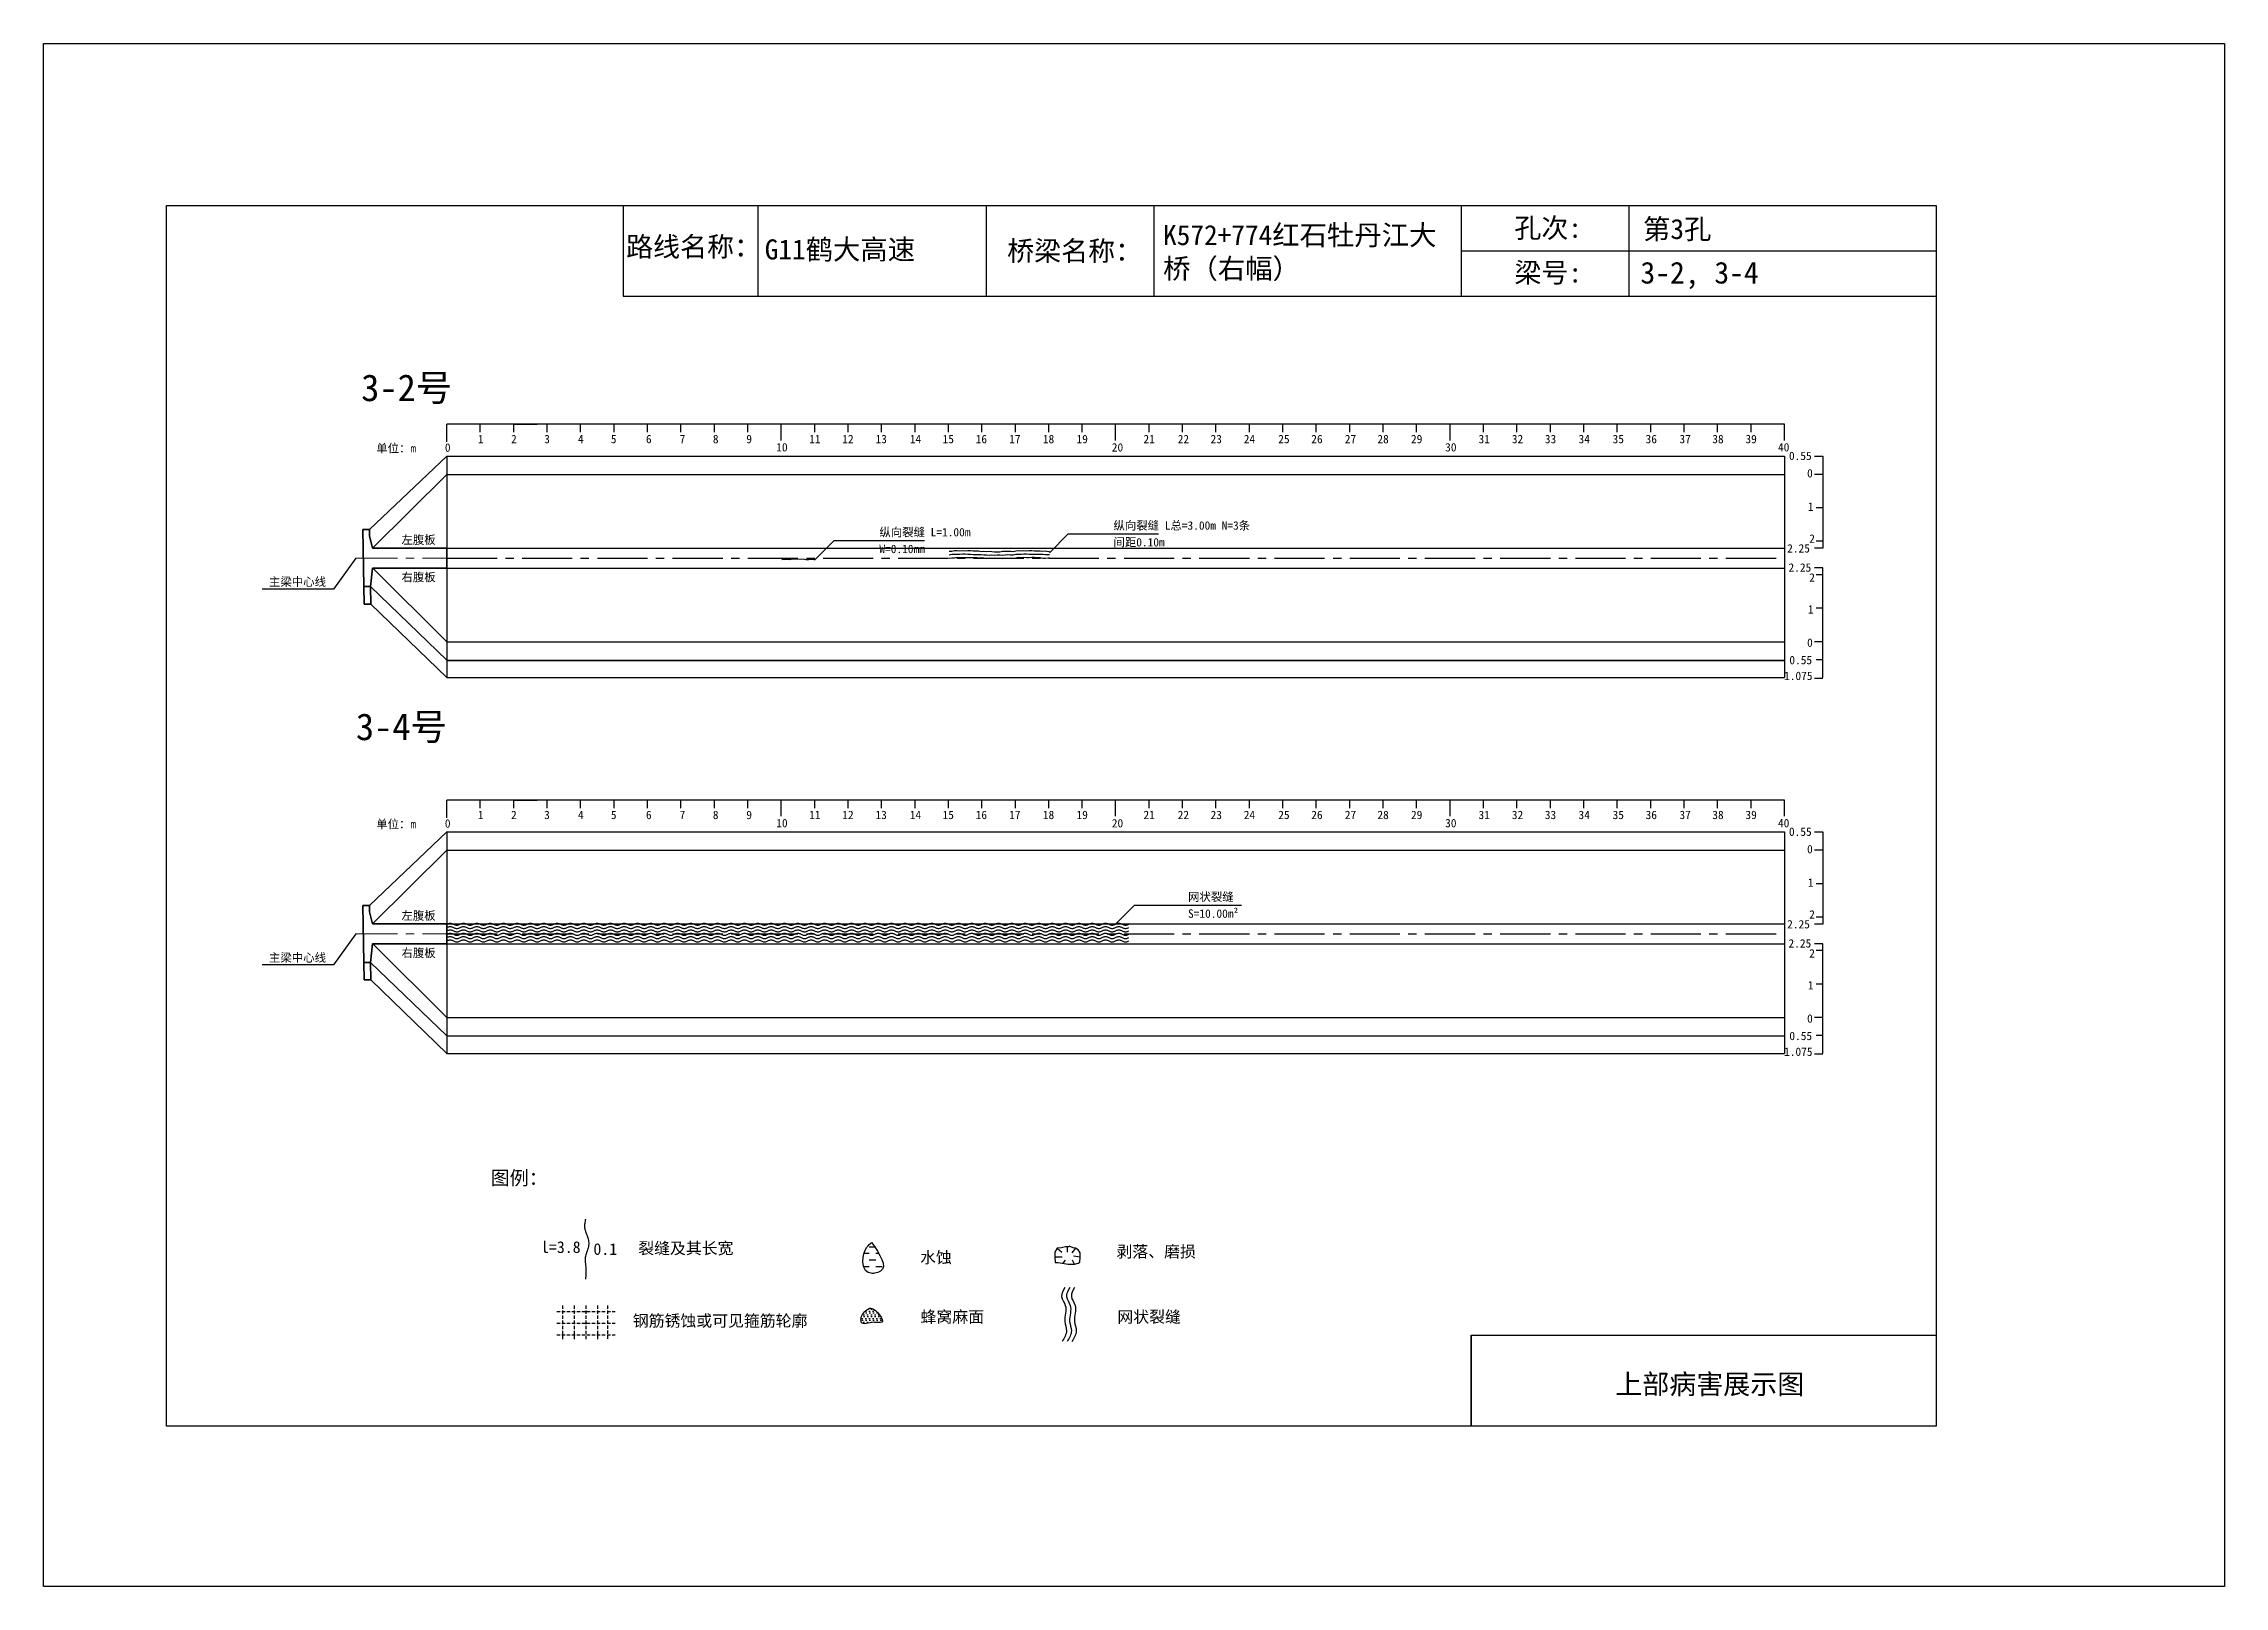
# Model space of a CAD drawing. Header units: millimetres. Extents: x -37 to 615, y -48 to 413.
import ezdxf

# ---------------------------------------------------------------- set-up
doc = ezdxf.new("R2010")
doc.units = ezdxf.units.MM
for name, pattern in [('CENTER', [2, 1.25, -0.25, 0.25, -0.25]), ('CENTER2', [1.125, 0.75, -0.125, 0.125, -0.125]), ('DASHED', [0.75, 0.5, -0.25])]:
    doc.linetypes.add(name, pattern=pattern)
for name, color, linetype in [('加固措施', 7, 'Continuous'), ('图层1', 7, 'Continuous'), ('病害', 5, 'Continuous'), ('轮廓', 3, 'Continuous')]:
    doc.layers.add(name, color=color, linetype=linetype)
doc.layers.add('虚线', color=7, linetype='Continuous', lineweight=30)
doc.styles.get("Standard").update_dxf_attribs({"font": ''})
doc.styles.add('汉字', font='')
doc.styles.get('Standard').set_extended_font_data('SimSun')
doc.styles.get('汉字').set_extended_font_data('SimSun')
pattern_1 = [(0, (-3997.7199, -288.9294), (0.55266586, 1.10533173), [0, -1.10533173])]
pattern_2 = [(0, (-6886.571, -700.7115), (0.55266586, 1.10533173), [0, -1.10533173])]
pattern_3 = [(0, (-3576.1421, -199.0757), (1.9895971, 1.9895971), [1.9895971, -1.9895971])]

msp = doc.modelspace()

# ---------------------------------------------------------------- texts
for s, p in [('单位：m', (62.7, 290.99)), ('左腹板', (70.24, 263.64)), ('右腹板', (70.24, 252.47)), ('主梁中心线', (30.63, 251.08)), ('单位：m', (62.7, 178.65)), ('左腹板', (70.24, 151.3)), ('主梁中心线', (30.63, 138.73)), ('右腹板', (70.24, 140.13))]:
    msp.add_text(s, height=2.5).set_placement(p)
at = {"color": 7}
for s, p in [('纵向裂缝 L=1.00m', (213.16, 265.91)), ('纵向裂缝 L总=3.00m N=3条', (283.16, 267.91)), ('W=0.10mm', (213.16, 260.91)), ('间距0.10m', (283.16, 262.91)), ('网状裂缝', (305.46, 156.91)), ('S=10.00m²', (305.46, 151.91))]:
    msp.add_text(s, height=2.5, dxfattribs=at).set_placement(p)
at = {"linetype": 'ByBlock', "attachment_point": 1, "style": '汉字'}
for s, insert, char_height, width in [('K572+774红石牡丹江大桥（右幅）', (298, 358.97), 6, 87.5474), ('{\\C0;第3孔}', (441.52, 360.78), 6, 77.4135), ('{\\C0;G11鹤大高速}', (178.87, 354.68), 6, 62.8604), ('{\\C0;3-2, 3-4}', (440.75, 347.98), 6.5, 84.1186), ('{\\C0;3-2号}', (58.2, 314.34), 8, 49.3496), ('{\\C0;3-4号}', (56.63, 213.01), 8, 49.3496)]:
    msp.add_mtext(s, dxfattribs=dict(at, insert=insert, char_height=char_height, width=width))
at = {"layer": '图层1', "style": '汉字'}
for s, p in [('孔次:', (403.05, 355.16)), ('路线名称：', (137.42, 349.54)), ('桥梁名称：', (251.38, 348.29)), ('梁号:', (403.08, 341.8)), ('上部病害展示图', (433.23, 9.56))]:
    msp.add_text(s, height=5.918, dxfattribs=at).set_placement(p)
at = {"layer": '图层1', "lineweight": -2, "attachment_point": 1}
for s, insert, char_height in [('图例：', (96.91, 76.23), 4.178), ('图例：', (96.91, 76.23), 4.178), ('l=3.8', (111.98, 55.21), 3.481), ('l=3.8', (111.98, 55.21), 3.481), ('0.1', (127.65, 54.63), 3.481), ('0.1', (127.65, 54.63), 3.481), ('裂缝及其长宽', (141.05, 54.88), 3.481), ('裂缝及其长宽', (141.05, 54.88), 3.481), ('水蚀', (225.33, 52.14), 3.481), ('水蚀', (225.33, 52.14), 3.481), ('剥落、磨损', (284.06, 53.89), 3.481), ('剥落、磨损', (284.06, 53.89), 3.481), ('钢筋锈蚀或可见箍筋轮廓', (139.42, 33.21), 3.4814), ('钢筋锈蚀或可见箍筋轮廓', (139.42, 33.21), 3.4814), ('蜂窝麻面', (225.48, 34.38), 3.481), ('蜂窝麻面', (225.48, 34.38), 3.481), ('网状裂缝', (284.32, 34.39), 3.481), ('网状裂缝', (284.32, 34.39), 3.481)]:
    msp.add_mtext(s, dxfattribs=dict(at, insert=insert, char_height=char_height))

# ---------------------------------------------------------------- blocks, each defined once
blk = doc.blocks.new('adfsd')
at = {"lineweight": -2, "ltscale": 0.5}
for p, q in [((1140.897, -3083.694), (1140.936, -3083.729)), ((1140.983, -3083.682), (1140.981, -3083.729)), ((1141.053, -3083.694), (1141.022, -3083.735)), ((1140.876, -3083.768), (1140.94, -3083.769)), ((1140.948, -3083.824), (1140.969, -3083.796)), ((1141.045, -3083.83), (1141.028, -3083.796)), ((1141.094, -3083.772), (1141.036, -3083.763))]:
    blk.add_line(p, q, dxfattribs=at)
blk.add_lwpolyline([(1141, -3083.682), (1140.967, -3083.682), (1140.934, -3083.69), (1140.897, -3083.694), (1140.876, -3083.727), (1140.876, -3083.768), (1140.88, -3083.818), (1140.905, -3083.818), (1140.991, -3083.83), (1141.045, -3083.83), (1141.078, -3083.822), (1141.09, -3083.814), (1141.094, -3083.772), (1141.094, -3083.735), (1141.078, -3083.707), (1141.053, -3083.694), (1141.033, -3083.69), (1141, -3083.678)], dxfattribs=at)
blk = doc.blocks.new('chi')
at = {"color": 0}
for p, q in [((1147.409, -3079.329), (1147.409, -3078.8)), ((1187.409, -3078.8), (1147.409, -3078.8)), ((1148.409, -3079.041), (1148.409, -3078.8)), ((1149.409, -3079.041), (1149.409, -3078.8)), ((1149.409, -3078.8), (1150.109, -3078.8)), ((1150.409, -3079.041), (1150.409, -3078.8)), ((1151.409, -3079.041), (1151.409, -3078.8)), ((1152.409, -3079.041), (1152.409, -3078.8)), ((1153.409, -3079.041), (1153.409, -3078.8)), ((1154.409, -3079.041), (1154.409, -3078.8)), ((1155.409, -3079.041), (1155.409, -3078.8)), ((1156.409, -3079.041), (1156.409, -3078.8)), ((1157.409, -3079.283), (1157.409, -3078.8)), ((1158.409, -3079.041), (1158.409, -3078.8)), ((1159.409, -3079.041), (1159.409, -3078.8)), ((1160.409, -3079.041), (1160.409, -3078.8)), ((1161.409, -3079.041), (1161.409, -3078.8)), ((1162.409, -3079.041), (1162.409, -3078.8)), ((1163.409, -3079.041), (1163.409, -3078.8)), ((1164.409, -3079.041), (1164.409, -3078.8)), ((1165.409, -3079.041), (1165.409, -3078.8)), ((1166.409, -3079.041), (1166.409, -3078.8)), ((1167.409, -3079.283), (1167.409, -3078.8)), ((1168.409, -3079.041), (1168.409, -3078.8)), ((1169.409, -3079.041), (1169.409, -3078.8)), ((1170.409, -3079.041), (1170.409, -3078.8)), ((1171.409, -3079.041), (1171.409, -3078.8)), ((1172.409, -3079.041), (1172.409, -3078.8)), ((1173.409, -3079.041), (1173.409, -3078.8)), ((1174.409, -3079.041), (1174.409, -3078.8)), ((1175.409, -3079.041), (1175.409, -3078.8)), ((1176.409, -3079.041), (1176.409, -3078.8)), ((1177.409, -3079.283), (1177.409, -3078.8)), ((1178.409, -3079.041), (1178.409, -3078.8)), ((1179.409, -3079.041), (1179.409, -3078.8)), ((1180.409, -3079.041), (1180.409, -3078.8)), ((1181.409, -3079.041), (1181.409, -3078.8)), ((1182.409, -3079.041), (1182.409, -3078.8)), ((1183.409, -3079.041), (1183.409, -3078.8)), ((1184.409, -3079.041), (1184.409, -3078.8)), ((1185.409, -3079.041), (1185.409, -3078.8)), ((1186.409, -3079.041), (1186.409, -3078.8)), ((1187.409, -3079.283), (1187.409, -3078.8))]:
    blk.add_line(p, q, dxfattribs=at)
for s, p in [('0', (1147.349, -3079.623)), ('1', (1148.339, -3079.368)), ('2', (1149.328, -3079.368)), ('3', (1150.319, -3079.368)), ('4', (1151.329, -3079.368)), ('5', (1152.313, -3079.368)), ('6', (1153.363, -3079.368)), ('7', (1154.37, -3079.368)), ('8', (1155.363, -3079.368)), ('9', (1156.363, -3079.368)), ('10', (1157.259, -3079.613)), ('11', (1158.242, -3079.368)), ('12', (1159.233, -3079.368)), ('13', (1160.227, -3079.368)), ('14', (1161.252, -3079.368)), ('15', (1162.233, -3079.368)), ('16', (1163.223, -3079.368)), ('17', (1164.224, -3079.368)), ('18', (1165.232, -3079.368)), ('19', (1166.238, -3079.368)), ('20', (1167.294, -3079.617)), ('21', (1168.24, -3079.368)), ('22', (1169.264, -3079.368)), ('23', (1170.247, -3079.368)), ('24', (1171.24, -3079.368)), ('25', (1172.271, -3079.368)), ('26', (1173.258, -3079.368)), ('27', (1174.261, -3079.368)), ('28', (1175.236, -3079.368)), ('29', (1176.24, -3079.368)), ('30', (1177.262, -3079.613)), ('31', (1178.261, -3079.368)), ('32', (1179.256, -3079.368)), ('33', (1180.243, -3079.368)), ('34', (1181.251, -3079.368)), ('35', (1182.269, -3079.368)), ('36', (1183.256, -3079.368)), ('37', (1184.269, -3079.368)), ('38', (1185.251, -3079.368)), ('39', (1186.242, -3079.368)), ('40', (1187.216, -3079.613))]:
    blk.add_text(s, height=0.25).set_placement(p)
blk = doc.blocks.new('kopp')
at = {"color": 0}
for p, q in [((1188.308, -3078.25), (1188.558, -3078.25)), ((1188.558, -3078.25), (1188.558, -3078.8)), ((1188.558, -3078.8), (1188.308, -3078.8)), ((1188.558, -3078.8), (1188.558, -3079.8)), ((1188.558, -3079.8), (1188.358, -3079.8)), ((1188.558, -3079.8), (1188.558, -3079.8)), ((1188.558, -3079.8), (1188.558, -3080.8)), ((1188.558, -3081.009), (1188.308, -3081.009)), ((1188.558, -3080.8), (1188.358, -3080.8)), ((1188.558, -3080.8), (1188.558, -3081.009)), ((1188.558, -3081.592), (1188.308, -3081.592)), ((1188.558, -3081.8), (1188.358, -3081.8)), ((1188.558, -3081.8), (1188.558, -3081.592)), ((1188.558, -3082.8), (1188.558, -3081.8)), ((1188.558, -3082.8), (1188.358, -3082.8)), ((1188.558, -3083.8), (1188.558, -3082.8)), ((1188.558, -3082.8), (1188.558, -3082.8)), ((1188.558, -3083.8), (1188.308, -3083.8)), ((1188.558, -3084.875), (1188.558, -3083.8)), ((1188.558, -3084.338), (1188.358, -3084.338)), ((1188.308, -3084.888), (1188.558, -3084.888))]:
    blk.add_line(p, q, dxfattribs=at)
for s, p in [('0.55', (1187.543, -3078.37)), ('0', (1188.086, -3078.891)), ('1', (1188.109, -3079.89)), ('2', (1188.15, -3080.842)), ('2.25', (1187.49, -3081.135)), ('2.25', (1187.53, -3081.708)), ('2', (1188.15, -3082.006)), ('1', (1188.109, -3082.959)), ('0', (1188.086, -3083.954)), ('0.55', (1187.556, -3084.474)), ('1.075', (1187.398, -3084.946))]:
    blk.add_text(s, height=0.25).set_placement(p)

# ---------------------------------------------------------------- hatches: boundary and pattern name
at = {"layer": '加固措施', "lineweight": -2}
h = msp.add_hatch(dxfattribs=at)
h.set_pattern_fill('DASH', color=256, scale=0.626645)
h.set_pattern_definition(pattern_3)
edge = h.paths.add_edge_path()
edge.add_spline(control_points=[(210.85, 54.88), (210.36, 54.45), (208.03, 52.39), (207.41, 44.9), (216.74, 46.23), (213.29, 51.3), (210.85, 54.88)], knot_values=[0, 0, 0, 0, 3.237042, 15.187225, 21.182779, 35.601669, 35.601669, 35.601669, 35.601669], degree=3, periodic=0)
h = msp.add_hatch(dxfattribs=at)
h.set_pattern_fill('DASH', color=256, scale=0.626645)
h.set_pattern_definition(pattern_3)
edge = h.paths.add_edge_path()
edge.add_spline(control_points=[(210.85, 54.88), (210.36, 54.45), (208.03, 52.39), (207.41, 44.9), (216.74, 46.23), (213.29, 51.3), (210.85, 54.88)], knot_values=[0, 0, 0, 0, 3.237042, 15.187225, 21.182779, 35.601669, 35.601669, 35.601669, 35.601669], degree=3, periodic=0)
h = msp.add_hatch(dxfattribs=at)
h.set_pattern_fill('DOTS', scale=0.696272)
h.set_pattern_definition(pattern_1)
edge = h.paths.add_edge_path()
edge.add_spline(control_points=[(210.19, 35.22), (209.15, 34.51), (207.68, 33.49), (207.52, 29.75), (211, 31.47), (215.72, 30.12), (212.21, 35.3), (210.31, 35.22), (210.19, 35.22)], knot_values=[0, 0, 0, 0, 5.205471, 7.397577, 12.944796, 16.169923, 23.88441, 24.400432, 24.400432, 24.400432, 24.400432], degree=3, periodic=0)
h = msp.add_hatch(dxfattribs=at)
h.set_pattern_fill('DOTS', scale=0.696272)
h.set_pattern_definition(pattern_1)
edge = h.paths.add_edge_path()
edge.add_spline(control_points=[(210.19, 35.22), (209.15, 34.51), (207.68, 33.49), (207.52, 29.75), (211, 31.47), (215.72, 30.12), (212.21, 35.3), (210.31, 35.22), (210.19, 35.22)], knot_values=[0, 0, 0, 0, 5.205471, 7.397577, 12.944796, 16.169923, 23.88441, 24.400432, 24.400432, 24.400432, 24.400432], degree=3, periodic=0)
at = {"layer": '病害', "lineweight": -2}
h = msp.add_hatch(dxfattribs=at)
h.set_pattern_fill('DOTS', color=4, scale=0.696272, style=0)
h.set_pattern_definition(pattern_2)
edge = h.paths.add_edge_path()
edge.add_spline(control_points=[(210.19, 35.22), (209.15, 34.51), (207.68, 33.49), (207.52, 29.75), (211, 31.47), (215.72, 30.12), (212.21, 35.3), (210.31, 35.22), (210.19, 35.22)], knot_values=[0, 0, 0, 0, 1.041094, 1.479515, 2.588959, 3.233985, 4.776882, 4.880086, 4.880086, 4.880086, 4.880086], degree=3, periodic=0)
h = msp.add_hatch(dxfattribs=at)
h.set_pattern_fill('DOTS', color=4, scale=0.696272, style=0)
h.set_pattern_definition(pattern_2)
edge = h.paths.add_edge_path()
edge.add_spline(control_points=[(210.19, 35.22), (209.15, 34.51), (207.68, 33.49), (207.52, 29.75), (211, 31.47), (215.72, 30.12), (212.21, 35.3), (210.31, 35.22), (210.19, 35.22)], knot_values=[0, 0, 0, 0, 1.041094, 1.479515, 2.588959, 3.233985, 4.776882, 4.880086, 4.880086, 4.880086, 4.880086], degree=3, periodic=0)

# ---------------------------------------------------------------- linework, layer by layer
at = {"color": 0, "linetype": 'ByBlock'}
for p, q in [((0, 364.85), (529.17, 364.85)), ((0, 0), (0, 364.85)), ((136.5, 364.85), (136.5, 337.72)), ((245.1, 364.85), (245.1, 337.72)), ((387.13, 364.85), (387.13, 337.72)), ((437.29, 364.79), (437.29, 337.66)), ((529.17, 364.85), (529.17, 0)), ((136.5, 337.72), (529.17, 337.72)), ((390.12, 0), (390.12, 27.12)), ((390.12, 27.12), (529.17, 27.12)), ((529.17, 0), (0, 0))]:
    msp.add_line(p, q, dxfattribs=at)
at = {"color": 0}
for p, q in [((60.65, 267.93), (83.82, 289.93)), ((83.82, 289.93), (83.82, 223.68)), ((83.82, 289.93), (483.82, 289.93)), ((483.82, 289.93), (483.82, 223.68)), ((61.57, 262.43), (83.82, 284.43)), ((83.82, 262.43), (483.82, 262.43)), ((483.82, 262.43), (483.82, 259.43)), ((56.57, 259.43), (49.96, 250.17)), ((61.64, 256.43), (83.82, 234.43)), ((83.82, 256.43), (483.82, 256.43)), ((49.96, 250.17), (28.63, 250.17)), ((60.99, 250.93), (83.82, 228.93)), ((61.09, 245.68), (83.82, 223.68)), ((83.82, 234.43), (483.82, 234.43)), ((83.82, 228.93), (483.82, 228.93)), ((83.82, 228.81), (483.82, 228.81)), ((83.82, 223.68), (483.82, 223.68)), ((60.65, 155.59), (83.82, 177.59)), ((83.82, 177.59), (83.82, 111.34)), ((83.82, 177.59), (483.82, 177.59)), ((483.82, 177.59), (483.82, 111.34)), ((61.57, 150.08), (83.82, 172.09)), ((83.82, 172.09), (483.82, 172.09)), ((83.82, 150.09), (483.82, 150.09)), ((483.82, 150.09), (483.82, 147.09)), ((56.57, 147.09), (49.96, 137.83)), ((61.64, 144.09), (83.82, 122.09)), ((83.82, 144.09), (483.82, 144.09)), ((49.96, 137.83), (28.63, 137.83)), ((60.99, 138.59), (83.82, 116.59)), ((61.09, 133.34), (83.82, 111.34)), ((83.82, 122.09), (483.82, 122.09)), ((83.82, 116.59), (483.82, 116.59)), ((83.82, 111.34), (483.82, 111.34))]:
    msp.add_line(p, q, dxfattribs=at)
msp.add_line((83.82, 284.43), (483.82, 284.43))
at = {"color": 1, "linetype": 'CENTER2', "ltscale": 20}
for p, q in [((83.82, 259.43), (483.82, 259.43)), ((83.82, 147.09), (483.82, 147.09))]:
    msp.add_line(p, q, dxfattribs=at)
at = {"color": 1, "linetype": 'DASHED', "ltscale": 2}
for p, q in [((116.71, 34.25), (134.11, 34.25)), ((116.71, 34.25), (134.11, 34.25)), ((118.45, 35.99), (118.45, 25.55)), ((118.45, 35.99), (118.45, 25.55)), ((121.93, 35.99), (121.93, 25.55)), ((121.93, 35.99), (121.93, 25.55)), ((125.41, 35.99), (125.41, 25.55)), ((125.41, 35.99), (125.41, 25.55)), ((128.89, 35.99), (128.89, 25.55)), ((128.89, 35.99), (128.89, 25.55)), ((131.87, 36.02), (131.87, 25.57)), ((131.87, 36.02), (131.87, 25.57)), ((116.71, 30.77), (134.11, 30.77)), ((116.71, 30.77), (134.11, 30.77)), ((116.71, 27.29), (134.11, 27.29)), ((116.71, 27.29), (134.11, 27.29))]:
    msp.add_line(p, q, dxfattribs=at)
at = {"color": 3, "linetype": 'ByBlock'}
msp.add_lwpolyline([(-36.77, 413.19), (615.38, 413.19), (615.38, -47.93), (-36.77, -47.93)], close=True, dxfattribs=at)
at = {"color": 7}
for points in [[(194, 259), (199.66, 264.66), (226.66, 264.66)], [(234, 261.49), (234.8, 261.53), (235.6, 261.67), (236.4, 261.68), (237.2, 261.58), (238, 261.65), (238.8, 261.59), (239.6, 261.73), (240.4, 261.7), (241.2, 261.56), (242, 261.6), (242.8, 261.55), (243.6, 261.42), (244.4, 261.5), (245.2, 261.42), (246, 261.44), (246.8, 261.37), (247.6, 261.25), (248.4, 261.32), (249.2, 261.26), (250, 261.46), (250.8, 261.48), (251.6, 261.51), (252.4, 261.44), (253.2, 261.43), (254, 261.63), (254.8, 261.68), (255.6, 261.54), (256.4, 261.64), (257.2, 261.56), (258, 261.7), (258.8, 261.69), (259.6, 261.54), (260.4, 261.58), (261.2, 261.56), (262, 261.47), (262.8, 261.55), (263.6, 261.42), (264, 261.5)], [(264, 261), (269.66, 266.66), (296.66, 266.66)], [(184, 259.02), (184.8, 259.05), (185.6, 259.13), (186.4, 259.02), (187.2, 259.15), (188, 259.15), (188.8, 259.22), (189.6, 259.07), (190.4, 259.22), (191.2, 259.02), (192, 259.01), (192.8, 259.05), (193.6, 259.03), (194, 259)], [(234, 260.44), (234.8, 260.55), (235.6, 260.62), (236.4, 260.55), (237.2, 260.59), (238, 260.74), (238.8, 260.68), (239.6, 260.63), (240.4, 260.63), (241.2, 260.53), (242, 260.51), (242.8, 260.5), (243.6, 260.51), (244.4, 260.4), (245.2, 260.36), (246, 260.3), (246.8, 260.39), (247.6, 260.3), (248.4, 260.43), (249.2, 260.43), (250, 260.29), (250.8, 260.35), (251.6, 260.47), (252.4, 260.42), (253.2, 260.44), (254, 260.64), (254.8, 260.61), (255.6, 260.61), (256.4, 260.7), (257.2, 260.71), (258, 260.59), (258.8, 260.56), (259.6, 260.6), (260.4, 260.57), (261.2, 260.55), (262, 260.56), (262.8, 260.51), (263.6, 260.53), (264, 260.5)], [(234, 259.42), (234.8, 259.52), (235.6, 259.54), (236.4, 259.68), (237.2, 259.58), (238, 259.58), (238.8, 259.64), (239.6, 259.63), (240.4, 259.58), (241.2, 259.55), (242, 259.65), (242.8, 259.52), (243.6, 259.56), (244.4, 259.46), (245.2, 259.33), (246, 259.49), (246.8, 259.43), (247.6, 259.45), (248.4, 259.44), (249.2, 259.43), (250, 259.31), (250.8, 259.4), (251.6, 259.38), (252.4, 259.46), (253.2, 259.43), (254, 259.53), (254.8, 259.69), (255.6, 259.57), (256.4, 259.7), (257.2, 259.64), (258, 259.63), (258.8, 259.73), (259.6, 259.72), (260.4, 259.6), (261.2, 259.6), (262, 259.44), (262.8, 259.43), (263.6, 259.53), (264, 259.5)], [(83.8, 150), (84, 150.09), (84.2, 150.18), (84.4, 150.24), (84.6, 150.29), (84.8, 150.3), (85, 150.29), (85.2, 150.24), (85.4, 150.18), (85.6, 150.09), (85.8, 150), (86, 149.91), (86.2, 149.82), (86.4, 149.76), (86.6, 149.71), (86.8, 149.7), (87, 149.71), (87.2, 149.76), (87.4, 149.82), (87.6, 149.91), (87.8, 150), (88, 150.09), (88.2, 150.18), (88.4, 150.24), (88.6, 150.29), (88.8, 150.3), (89, 150.29), (89.2, 150.24), (89.4, 150.18), (89.6, 150.09), (89.8, 150), (90, 149.91), (90.2, 149.82), (90.4, 149.76), (90.6, 149.71), (90.8, 149.7), (91, 149.71), (91.2, 149.76), (91.4, 149.82), (91.6, 149.91), (91.8, 150), (92, 150.09), (92.2, 150.18), (92.4, 150.24), (92.6, 150.29), (92.8, 150.3), (93, 150.29), (93.2, 150.24), (93.4, 150.18), (93.6, 150.09), (93.8, 150), (94, 149.91), (94.2, 149.82), (94.4, 149.76), (94.6, 149.71), (94.8, 149.7), (95, 149.71), (95.2, 149.76), (95.4, 149.82), (95.6, 149.91), (95.8, 150), (96, 150.09), (96.2, 150.18), (96.4, 150.24), (96.6, 150.29), (96.8, 150.3), (97, 150.29), (97.2, 150.24), (97.4, 150.18), (97.6, 150.09), (97.8, 150), (98, 149.91), (98.2, 149.82), (98.4, 149.76), (98.6, 149.71), (98.8, 149.7), (99, 149.71), (99.2, 149.76), (99.4, 149.82), (99.6, 149.91), (99.8, 150), (100, 150.09), (100.2, 150.18), (100.4, 150.24), (100.6, 150.29), (100.8, 150.3), (101, 150.29), (101.2, 150.24), (101.4, 150.18), (101.6, 150.09), (101.8, 150), (102, 149.91), (102.2, 149.82), (102.4, 149.76), (102.6, 149.71), (102.8, 149.7), (103, 149.71), (103.2, 149.76), (103.4, 149.82), (103.6, 149.91), (103.8, 150), (104, 150.09), (104.2, 150.18), (104.4, 150.24), (104.6, 150.29), (104.8, 150.3), (105, 150.29), (105.2, 150.24), (105.4, 150.18), (105.6, 150.09), (105.8, 150), (106, 149.91), (106.2, 149.82), (106.4, 149.76), (106.6, 149.71), (106.8, 149.7), (107, 149.71), (107.2, 149.76), (107.4, 149.82), (107.6, 149.91), (107.8, 150), (108, 150.09), (108.2, 150.18), (108.4, 150.24), (108.6, 150.29), (108.8, 150.3), (109, 150.29), (109.2, 150.24), (109.4, 150.18), (109.6, 150.09), (109.8, 150), (110, 149.91), (110.2, 149.82), (110.4, 149.76), (110.6, 149.71), (110.8, 149.7), (111, 149.71), (111.2, 149.76), (111.4, 149.82), (111.6, 149.91), (111.8, 150), (112, 150.09), (112.2, 150.18), (112.4, 150.24), (112.6, 150.29), (112.8, 150.3), (113, 150.29), (113.2, 150.24), (113.4, 150.18), (113.6, 150.09), (113.8, 150), (114, 149.91), (114.2, 149.82), (114.4, 149.76), (114.6, 149.71), (114.8, 149.7), (115, 149.71), (115.2, 149.76), (115.4, 149.82), (115.6, 149.91), (115.8, 150), (116, 150.09), (116.2, 150.18), (116.4, 150.24), (116.6, 150.29), (116.8, 150.3), (117, 150.29), (117.2, 150.24), (117.4, 150.18), (117.6, 150.09), (117.8, 150), (118, 149.91), (118.2, 149.82), (118.4, 149.76), (118.6, 149.71), (118.8, 149.7), (119, 149.71), (119.2, 149.76), (119.4, 149.82), (119.6, 149.91), (119.8, 150), (120, 150.09), (120.2, 150.18), (120.4, 150.24), (120.6, 150.29), (120.8, 150.3), (121, 150.29), (121.2, 150.24), (121.4, 150.18), (121.6, 150.09), (121.8, 150), (122, 149.91), (122.2, 149.82), (122.4, 149.76), (122.6, 149.71), (122.8, 149.7), (123, 149.71), (123.2, 149.76), (123.4, 149.82), (123.6, 149.91), (123.8, 150), (124, 150.09), (124.2, 150.18), (124.4, 150.24), (124.6, 150.29), (124.8, 150.3), (125, 150.29), (125.2, 150.24), (125.4, 150.18), (125.6, 150.09), (125.8, 150), (126, 149.91), (126.2, 149.82), (126.4, 149.76), (126.6, 149.71), (126.8, 149.7), (127, 149.71), (127.2, 149.76), (127.4, 149.82), (127.6, 149.91), (127.8, 150), (128, 150.09), (128.2, 150.18), (128.4, 150.24), (128.6, 150.29), (128.8, 150.3), (129, 150.29), (129.2, 150.24), (129.4, 150.18), (129.6, 150.09), (129.8, 150), (130, 149.91), (130.2, 149.82), (130.4, 149.76), (130.6, 149.71), (130.8, 149.7), (131, 149.71), (131.2, 149.76), (131.4, 149.82), (131.6, 149.91), (131.8, 150), (132, 150.09), (132.2, 150.18), (132.4, 150.24), (132.6, 150.29), (132.8, 150.3), (133, 150.29), (133.2, 150.24), (133.4, 150.18), (133.6, 150.09), (133.8, 150), (134, 149.91), (134.2, 149.82), (134.4, 149.76), (134.6, 149.71), (134.8, 149.7), (135, 149.71), (135.2, 149.76), (135.4, 149.82), (135.6, 149.91), (135.8, 150), (136, 150.09), (136.2, 150.18), (136.4, 150.24), (136.6, 150.29), (136.8, 150.3), (137, 150.29), (137.2, 150.24), (137.4, 150.18), (137.6, 150.09), (137.8, 150), (138, 149.91), (138.2, 149.82), (138.4, 149.76), (138.6, 149.71), (138.8, 149.7), (139, 149.71), (139.2, 149.76), (139.4, 149.82), (139.6, 149.91), (139.8, 150), (140, 150.09), (140.2, 150.18), (140.4, 150.24), (140.6, 150.29), (140.8, 150.3), (141, 150.29), (141.2, 150.24), (141.4, 150.18), (141.6, 150.09), (141.8, 150), (142, 149.91), (142.2, 149.82), (142.4, 149.76), (142.6, 149.71), (142.8, 149.7), (143, 149.71), (143.2, 149.76), (143.4, 149.82), (143.6, 149.91), (143.8, 150), (144, 150.09), (144.2, 150.18), (144.4, 150.24), (144.6, 150.29), (144.8, 150.3), (145, 150.29), (145.2, 150.24), (145.4, 150.18), (145.6, 150.09), (145.8, 150), (146, 149.91), (146.2, 149.82), (146.4, 149.76), (146.6, 149.71), (146.8, 149.7), (147, 149.71), (147.2, 149.76), (147.4, 149.82), (147.6, 149.91), (147.8, 150), (148, 150.09), (148.2, 150.18), (148.4, 150.24), (148.6, 150.29), (148.8, 150.3), (149, 150.29), (149.2, 150.24), (149.4, 150.18), (149.6, 150.09), (149.8, 150), (150, 149.91), (150.2, 149.82), (150.4, 149.76), (150.6, 149.71), (150.8, 149.7), (151, 149.71), (151.2, 149.76), (151.4, 149.82), (151.6, 149.91), (151.8, 150), (152, 150.09), (152.2, 150.18), (152.4, 150.24), (152.6, 150.29), (152.8, 150.3), (153, 150.29), (153.2, 150.24), (153.4, 150.18), (153.6, 150.09), (153.8, 150), (154, 149.91), (154.2, 149.82), (154.4, 149.76), (154.6, 149.71), (154.8, 149.7), (155, 149.71), (155.2, 149.76), (155.4, 149.82), (155.6, 149.91), (155.8, 150), (156, 150.09), (156.2, 150.18), (156.4, 150.24), (156.6, 150.29), (156.8, 150.3), (157, 150.29), (157.2, 150.24), (157.4, 150.18), (157.6, 150.09), (157.8, 150), (158, 149.91), (158.2, 149.82), (158.4, 149.76), (158.6, 149.71), (158.8, 149.7), (159, 149.71), (159.2, 149.76), (159.4, 149.82), (159.6, 149.91), (159.8, 150), (160, 150.09), (160.2, 150.18), (160.4, 150.24), (160.6, 150.29), (160.8, 150.3), (161, 150.29), (161.2, 150.24), (161.4, 150.18), (161.6, 150.09), (161.8, 150), (162, 149.91), (162.2, 149.82), (162.4, 149.76), (162.6, 149.71), (162.8, 149.7), (163, 149.71), (163.2, 149.76), (163.4, 149.82), (163.6, 149.91), (163.8, 150), (164, 150.09), (164.2, 150.18), (164.4, 150.24), (164.6, 150.29), (164.8, 150.3), (165, 150.29), (165.2, 150.24), (165.4, 150.18), (165.6, 150.09), (165.8, 150), (166, 149.91), (166.2, 149.82), (166.4, 149.76), (166.6, 149.71), (166.8, 149.7), (167, 149.71), (167.2, 149.76), (167.4, 149.82), (167.6, 149.91), (167.8, 150), (168, 150.09), (168.2, 150.18), (168.4, 150.24), (168.6, 150.29), (168.8, 150.3), (169, 150.29), (169.2, 150.24), (169.4, 150.18), (169.6, 150.09), (169.8, 150), (170, 149.91), (170.2, 149.82), (170.4, 149.76), (170.6, 149.71), (170.8, 149.7), (171, 149.71), (171.2, 149.76), (171.4, 149.82), (171.6, 149.91), (171.8, 150), (172, 150.09), (172.2, 150.18), (172.4, 150.24), (172.6, 150.29), (172.8, 150.3), (173, 150.29), (173.2, 150.24), (173.4, 150.18), (173.6, 150.09), (173.8, 150), (174, 149.91), (174.2, 149.82), (174.4, 149.76), (174.6, 149.71), (174.8, 149.7), (175, 149.71), (175.2, 149.76), (175.4, 149.82), (175.6, 149.91), (175.8, 150), (176, 150.09), (176.2, 150.18), (176.4, 150.24), (176.6, 150.29), (176.8, 150.3), (177, 150.29), (177.2, 150.24), (177.4, 150.18), (177.6, 150.09), (177.8, 150), (178, 149.91), (178.2, 149.82), (178.4, 149.76), (178.6, 149.71), (178.8, 149.7), (179, 149.71), (179.2, 149.76), (179.4, 149.82), (179.6, 149.91), (179.8, 150), (180, 150.09), (180.2, 150.18), (180.4, 150.24), (180.6, 150.29), (180.8, 150.3), (181, 150.29), (181.2, 150.24), (181.4, 150.18), (181.6, 150.09), (181.8, 150), (182, 149.91), (182.2, 149.82), (182.4, 149.76), (182.6, 149.71), (182.8, 149.7), (183, 149.71), (183.2, 149.76), (183.4, 149.82), (183.6, 149.91), (183.8, 150), (184, 150.09), (184.2, 150.18), (184.4, 150.24), (184.6, 150.29), (184.8, 150.3), (185, 150.29), (185.2, 150.24), (185.4, 150.18), (185.6, 150.09), (185.8, 150), (186, 149.91), (186.2, 149.82), (186.4, 149.76), (186.6, 149.71), (186.8, 149.7), (187, 149.71), (187.2, 149.76), (187.4, 149.82), (187.6, 149.91), (187.8, 150), (188, 150.09), (188.2, 150.18), (188.4, 150.24), (188.6, 150.29), (188.8, 150.3), (189, 150.29), (189.2, 150.24), (189.4, 150.18), (189.6, 150.09), (189.8, 150), (190, 149.91), (190.2, 149.82), (190.4, 149.76), (190.6, 149.71), (190.8, 149.7), (191, 149.71), (191.2, 149.76), (191.4, 149.82), (191.6, 149.91), (191.8, 150), (192, 150.09), (192.2, 150.18), (192.4, 150.24), (192.6, 150.29), (192.8, 150.3), (193, 150.29), (193.2, 150.24), (193.4, 150.18), (193.6, 150.09), (193.8, 150), (194, 149.91), (194.2, 149.82), (194.4, 149.76), (194.6, 149.71), (194.8, 149.7), (195, 149.71), (195.2, 149.76), (195.4, 149.82), (195.6, 149.91), (195.8, 150), (196, 150.09), (196.2, 150.18), (196.4, 150.24), (196.6, 150.29), (196.8, 150.3), (197, 150.29), (197.2, 150.24), (197.4, 150.18), (197.6, 150.09), (197.8, 150), (198, 149.91), (198.2, 149.82), (198.4, 149.76), (198.6, 149.71), (198.8, 149.7), (199, 149.71), (199.2, 149.76), (199.4, 149.82), (199.6, 149.91), (199.8, 150), (200, 150.09), (200.2, 150.18), (200.4, 150.24), (200.6, 150.29), (200.8, 150.3), (201, 150.29), (201.2, 150.24), (201.4, 150.18), (201.6, 150.09), (201.8, 150), (202, 149.91), (202.2, 149.82), (202.4, 149.76), (202.6, 149.71), (202.8, 149.7), (203, 149.71), (203.2, 149.76), (203.4, 149.82), (203.6, 149.91), (203.8, 150), (204, 150.09), (204.2, 150.18), (204.4, 150.24), (204.6, 150.29), (204.8, 150.3), (205, 150.29), (205.2, 150.24), (205.4, 150.18), (205.6, 150.09), (205.8, 150), (206, 149.91), (206.2, 149.82), (206.4, 149.76), (206.6, 149.71), (206.8, 149.7), (207, 149.71), (207.2, 149.76), (207.4, 149.82), (207.6, 149.91), (207.8, 150), (208, 150.09), (208.2, 150.18), (208.4, 150.24), (208.6, 150.29), (208.8, 150.3), (209, 150.29), (209.2, 150.24), (209.4, 150.18), (209.6, 150.09), (209.8, 150), (210, 149.91), (210.2, 149.82), (210.4, 149.76), (210.6, 149.71), (210.8, 149.7), (211, 149.71), (211.2, 149.76), (211.4, 149.82), (211.6, 149.91), (211.8, 150), (212, 150.09), (212.2, 150.18), (212.4, 150.24), (212.6, 150.29), (212.8, 150.3), (213, 150.29), (213.2, 150.24), (213.4, 150.18), (213.6, 150.09), (213.8, 150), (214, 149.91), (214.2, 149.82), (214.4, 149.76), (214.6, 149.71), (214.8, 149.7), (215, 149.71), (215.2, 149.76), (215.4, 149.82), (215.6, 149.91), (215.8, 150), (216, 150.09), (216.2, 150.18), (216.4, 150.24), (216.6, 150.29), (216.8, 150.3), (217, 150.29), (217.2, 150.24), (217.4, 150.18), (217.6, 150.09), (217.8, 150), (218, 149.91), (218.2, 149.82), (218.4, 149.76), (218.6, 149.71), (218.8, 149.7), (219, 149.71), (219.2, 149.76), (219.4, 149.82), (219.6, 149.91), (219.8, 150), (220, 150.09), (220.2, 150.18), (220.4, 150.24), (220.6, 150.29), (220.8, 150.3), (221, 150.29), (221.2, 150.24), (221.4, 150.18), (221.6, 150.09), (221.8, 150), (222, 149.91), (222.2, 149.82), (222.4, 149.76), (222.6, 149.71), (222.8, 149.7), (223, 149.71), (223.2, 149.76), (223.4, 149.82), (223.6, 149.91), (223.8, 150), (224, 150.09), (224.2, 150.18), (224.4, 150.24), (224.6, 150.29), (224.8, 150.3), (225, 150.29), (225.2, 150.24), (225.4, 150.18), (225.6, 150.09), (225.8, 150), (226, 149.91), (226.2, 149.82), (226.4, 149.76), (226.6, 149.71), (226.8, 149.7), (227, 149.71), (227.2, 149.76), (227.4, 149.82), (227.6, 149.91), (227.8, 150), (228, 150.09), (228.2, 150.18), (228.4, 150.24), (228.6, 150.29), (228.8, 150.3), (229, 150.29), (229.2, 150.24), (229.4, 150.18), (229.6, 150.09), (229.8, 150), (230, 149.91), (230.2, 149.82), (230.4, 149.76), (230.6, 149.71), (230.8, 149.7), (231, 149.71), (231.2, 149.76), (231.4, 149.82), (231.6, 149.91), (231.8, 150), (232, 150.09), (232.2, 150.18), (232.4, 150.24), (232.6, 150.29), (232.8, 150.3), (233, 150.29), (233.2, 150.24), (233.4, 150.18), (233.6, 150.09), (233.8, 150), (234, 149.91), (234.2, 149.82), (234.4, 149.76), (234.6, 149.71), (234.8, 149.7), (235, 149.71), (235.2, 149.76), (235.4, 149.82), (235.6, 149.91), (235.8, 150), (236, 150.09), (236.2, 150.18), (236.4, 150.24), (236.6, 150.29), (236.8, 150.3), (237, 150.29), (237.2, 150.24), (237.4, 150.18), (237.6, 150.09), (237.8, 150), (238, 149.91), (238.2, 149.82), (238.4, 149.76), (238.6, 149.71), (238.8, 149.7), (239, 149.71), (239.2, 149.76), (239.4, 149.82), (239.6, 149.91), (239.8, 150), (240, 150.09), (240.2, 150.18), (240.4, 150.24), (240.6, 150.29), (240.8, 150.3), (241, 150.29), (241.2, 150.24), (241.4, 150.18), (241.6, 150.09), (241.8, 150), (242, 149.91), (242.2, 149.82), (242.4, 149.76), (242.6, 149.71), (242.8, 149.7), (243, 149.71), (243.2, 149.76), (243.4, 149.82), (243.6, 149.91), (243.8, 150), (244, 150.09), (244.2, 150.18), (244.4, 150.24), (244.6, 150.29), (244.8, 150.3), (245, 150.29), (245.2, 150.24), (245.4, 150.18), (245.6, 150.09), (245.8, 150), (246, 149.91), (246.2, 149.82), (246.4, 149.76), (246.6, 149.71), (246.8, 149.7), (247, 149.71), (247.2, 149.76), (247.4, 149.82), (247.6, 149.91), (247.8, 150), (248, 150.09), (248.2, 150.18), (248.4, 150.24), (248.6, 150.29), (248.8, 150.3), (249, 150.29), (249.2, 150.24), (249.4, 150.18), (249.6, 150.09), (249.8, 150), (250, 149.91), (250.2, 149.82), (250.4, 149.76), (250.6, 149.71), (250.8, 149.7), (251, 149.71), (251.2, 149.76), (251.4, 149.82), (251.6, 149.91), (251.8, 150), (252, 150.09), (252.2, 150.18), (252.4, 150.24), (252.6, 150.29), (252.8, 150.3), (253, 150.29), (253.2, 150.24), (253.4, 150.18), (253.6, 150.09), (253.8, 150), (254, 149.91), (254.2, 149.82), (254.4, 149.76), (254.6, 149.71), (254.8, 149.7), (255, 149.71), (255.2, 149.76), (255.4, 149.82), (255.6, 149.91), (255.8, 150), (256, 150.09), (256.2, 150.18), (256.4, 150.24), (256.6, 150.29), (256.8, 150.3), (257, 150.29), (257.2, 150.24), (257.4, 150.18), (257.6, 150.09), (257.8, 150), (258, 149.91), (258.2, 149.82), (258.4, 149.76), (258.6, 149.71), (258.8, 149.7), (259, 149.71), (259.2, 149.76), (259.4, 149.82), (259.6, 149.91), (259.8, 150), (260, 150.09), (260.2, 150.18), (260.4, 150.24), (260.6, 150.29), (260.8, 150.3), (261, 150.29), (261.2, 150.24), (261.4, 150.18), (261.6, 150.09), (261.8, 150), (262, 149.91), (262.2, 149.82), (262.4, 149.76), (262.6, 149.71), (262.8, 149.7), (263, 149.71), (263.2, 149.76), (263.4, 149.82), (263.6, 149.91), (263.8, 150), (264, 150.09), (264.2, 150.18), (264.4, 150.24), (264.6, 150.29), (264.8, 150.3), (265, 150.29), (265.2, 150.24), (265.4, 150.18), (265.6, 150.09), (265.8, 150), (266, 149.91), (266.2, 149.82), (266.4, 149.76), (266.6, 149.71), (266.8, 149.7), (267, 149.71), (267.2, 149.76), (267.4, 149.82), (267.6, 149.91), (267.8, 150), (268, 150.09), (268.2, 150.18), (268.4, 150.24), (268.6, 150.29), (268.8, 150.3), (269, 150.29), (269.2, 150.24), (269.4, 150.18), (269.6, 150.09), (269.8, 150), (270, 149.91), (270.2, 149.82), (270.4, 149.76), (270.6, 149.71), (270.8, 149.7), (271, 149.71), (271.2, 149.76), (271.4, 149.82), (271.6, 149.91), (271.8, 150), (272, 150.09), (272.2, 150.18), (272.4, 150.24), (272.6, 150.29), (272.8, 150.3), (273, 150.29), (273.2, 150.24), (273.4, 150.18), (273.6, 150.09), (273.8, 150), (274, 149.91), (274.2, 149.82), (274.4, 149.76), (274.6, 149.71), (274.8, 149.7), (275, 149.71), (275.2, 149.76), (275.4, 149.82), (275.6, 149.91), (275.8, 150), (276, 150.09), (276.2, 150.18), (276.4, 150.24), (276.6, 150.29), (276.8, 150.3), (277, 150.29), (277.2, 150.24), (277.4, 150.18), (277.6, 150.09), (277.8, 150), (278, 149.91), (278.2, 149.82), (278.4, 149.76), (278.6, 149.71), (278.8, 149.7), (279, 149.71), (279.2, 149.76), (279.4, 149.82), (279.6, 149.91), (279.8, 150), (280, 150.09), (280.2, 150.18), (280.4, 150.24), (280.6, 150.29), (280.8, 150.3), (281, 150.29), (281.2, 150.24), (281.4, 150.18), (281.6, 150.09), (281.8, 150), (282, 149.91), (282.2, 149.82), (282.4, 149.76), (282.6, 149.71), (282.8, 149.7), (283, 149.71), (283.2, 149.76), (283.4, 149.82), (283.6, 149.91), (283.8, 150), (284, 150.09), (284.2, 150.18), (284.4, 150.24), (284.6, 150.29), (284.8, 150.3), (285, 150.29), (285.2, 150.24), (285.4, 150.18), (285.6, 150.09), (285.8, 150), (286, 149.91), (286.2, 149.82), (286.4, 149.76), (286.6, 149.71), (286.8, 149.7), (287, 149.71), (287.2, 149.76), (287.4, 149.82), (287.6, 149.91), (287.8, 150)], [(283.8, 150), (289.46, 155.66), (321.46, 155.66)], [(83.8, 149), (84, 149.09), (84.2, 149.18), (84.4, 149.24), (84.6, 149.29), (84.8, 149.3), (85, 149.29), (85.2, 149.24), (85.4, 149.18), (85.6, 149.09), (85.8, 149), (86, 148.91), (86.2, 148.82), (86.4, 148.76), (86.6, 148.71), (86.8, 148.7), (87, 148.71), (87.2, 148.76), (87.4, 148.82), (87.6, 148.91), (87.8, 149), (88, 149.09), (88.2, 149.18), (88.4, 149.24), (88.6, 149.29), (88.8, 149.3), (89, 149.29), (89.2, 149.24), (89.4, 149.18), (89.6, 149.09), (89.8, 149), (90, 148.91), (90.2, 148.82), (90.4, 148.76), (90.6, 148.71), (90.8, 148.7), (91, 148.71), (91.2, 148.76), (91.4, 148.82), (91.6, 148.91), (91.8, 149), (92, 149.09), (92.2, 149.18), (92.4, 149.24), (92.6, 149.29), (92.8, 149.3), (93, 149.29), (93.2, 149.24), (93.4, 149.18), (93.6, 149.09), (93.8, 149), (94, 148.91), (94.2, 148.82), (94.4, 148.76), (94.6, 148.71), (94.8, 148.7), (95, 148.71), (95.2, 148.76), (95.4, 148.82), (95.6, 148.91), (95.8, 149), (96, 149.09), (96.2, 149.18), (96.4, 149.24), (96.6, 149.29), (96.8, 149.3), (97, 149.29), (97.2, 149.24), (97.4, 149.18), (97.6, 149.09), (97.8, 149), (98, 148.91), (98.2, 148.82), (98.4, 148.76), (98.6, 148.71), (98.8, 148.7), (99, 148.71), (99.2, 148.76), (99.4, 148.82), (99.6, 148.91), (99.8, 149), (100, 149.09), (100.2, 149.18), (100.4, 149.24), (100.6, 149.29), (100.8, 149.3), (101, 149.29), (101.2, 149.24), (101.4, 149.18), (101.6, 149.09), (101.8, 149), (102, 148.91), (102.2, 148.82), (102.4, 148.76), (102.6, 148.71), (102.8, 148.7), (103, 148.71), (103.2, 148.76), (103.4, 148.82), (103.6, 148.91), (103.8, 149), (104, 149.09), (104.2, 149.18), (104.4, 149.24), (104.6, 149.29), (104.8, 149.3), (105, 149.29), (105.2, 149.24), (105.4, 149.18), (105.6, 149.09), (105.8, 149), (106, 148.91), (106.2, 148.82), (106.4, 148.76), (106.6, 148.71), (106.8, 148.7), (107, 148.71), (107.2, 148.76), (107.4, 148.82), (107.6, 148.91), (107.8, 149), (108, 149.09), (108.2, 149.18), (108.4, 149.24), (108.6, 149.29), (108.8, 149.3), (109, 149.29), (109.2, 149.24), (109.4, 149.18), (109.6, 149.09), (109.8, 149), (110, 148.91), (110.2, 148.82), (110.4, 148.76), (110.6, 148.71), (110.8, 148.7), (111, 148.71), (111.2, 148.76), (111.4, 148.82), (111.6, 148.91), (111.8, 149), (112, 149.09), (112.2, 149.18), (112.4, 149.24), (112.6, 149.29), (112.8, 149.3), (113, 149.29), (113.2, 149.24), (113.4, 149.18), (113.6, 149.09), (113.8, 149), (114, 148.91), (114.2, 148.82), (114.4, 148.76), (114.6, 148.71), (114.8, 148.7), (115, 148.71), (115.2, 148.76), (115.4, 148.82), (115.6, 148.91), (115.8, 149), (116, 149.09), (116.2, 149.18), (116.4, 149.24), (116.6, 149.29), (116.8, 149.3), (117, 149.29), (117.2, 149.24), (117.4, 149.18), (117.6, 149.09), (117.8, 149), (118, 148.91), (118.2, 148.82), (118.4, 148.76), (118.6, 148.71), (118.8, 148.7), (119, 148.71), (119.2, 148.76), (119.4, 148.82), (119.6, 148.91), (119.8, 149), (120, 149.09), (120.2, 149.18), (120.4, 149.24), (120.6, 149.29), (120.8, 149.3), (121, 149.29), (121.2, 149.24), (121.4, 149.18), (121.6, 149.09), (121.8, 149), (122, 148.91), (122.2, 148.82), (122.4, 148.76), (122.6, 148.71), (122.8, 148.7), (123, 148.71), (123.2, 148.76), (123.4, 148.82), (123.6, 148.91), (123.8, 149), (124, 149.09), (124.2, 149.18), (124.4, 149.24), (124.6, 149.29), (124.8, 149.3), (125, 149.29), (125.2, 149.24), (125.4, 149.18), (125.6, 149.09), (125.8, 149), (126, 148.91), (126.2, 148.82), (126.4, 148.76), (126.6, 148.71), (126.8, 148.7), (127, 148.71), (127.2, 148.76), (127.4, 148.82), (127.6, 148.91), (127.8, 149), (128, 149.09), (128.2, 149.18), (128.4, 149.24), (128.6, 149.29), (128.8, 149.3), (129, 149.29), (129.2, 149.24), (129.4, 149.18), (129.6, 149.09), (129.8, 149), (130, 148.91), (130.2, 148.82), (130.4, 148.76), (130.6, 148.71), (130.8, 148.7), (131, 148.71), (131.2, 148.76), (131.4, 148.82), (131.6, 148.91), (131.8, 149), (132, 149.09), (132.2, 149.18), (132.4, 149.24), (132.6, 149.29), (132.8, 149.3), (133, 149.29), (133.2, 149.24), (133.4, 149.18), (133.6, 149.09), (133.8, 149), (134, 148.91), (134.2, 148.82), (134.4, 148.76), (134.6, 148.71), (134.8, 148.7), (135, 148.71), (135.2, 148.76), (135.4, 148.82), (135.6, 148.91), (135.8, 149), (136, 149.09), (136.2, 149.18), (136.4, 149.24), (136.6, 149.29), (136.8, 149.3), (137, 149.29), (137.2, 149.24), (137.4, 149.18), (137.6, 149.09), (137.8, 149), (138, 148.91), (138.2, 148.82), (138.4, 148.76), (138.6, 148.71), (138.8, 148.7), (139, 148.71), (139.2, 148.76), (139.4, 148.82), (139.6, 148.91), (139.8, 149), (140, 149.09), (140.2, 149.18), (140.4, 149.24), (140.6, 149.29), (140.8, 149.3), (141, 149.29), (141.2, 149.24), (141.4, 149.18), (141.6, 149.09), (141.8, 149), (142, 148.91), (142.2, 148.82), (142.4, 148.76), (142.6, 148.71), (142.8, 148.7), (143, 148.71), (143.2, 148.76), (143.4, 148.82), (143.6, 148.91), (143.8, 149), (144, 149.09), (144.2, 149.18), (144.4, 149.24), (144.6, 149.29), (144.8, 149.3), (145, 149.29), (145.2, 149.24), (145.4, 149.18), (145.6, 149.09), (145.8, 149), (146, 148.91), (146.2, 148.82), (146.4, 148.76), (146.6, 148.71), (146.8, 148.7), (147, 148.71), (147.2, 148.76), (147.4, 148.82), (147.6, 148.91), (147.8, 149), (148, 149.09), (148.2, 149.18), (148.4, 149.24), (148.6, 149.29), (148.8, 149.3), (149, 149.29), (149.2, 149.24), (149.4, 149.18), (149.6, 149.09), (149.8, 149), (150, 148.91), (150.2, 148.82), (150.4, 148.76), (150.6, 148.71), (150.8, 148.7), (151, 148.71), (151.2, 148.76), (151.4, 148.82), (151.6, 148.91), (151.8, 149), (152, 149.09), (152.2, 149.18), (152.4, 149.24), (152.6, 149.29), (152.8, 149.3), (153, 149.29), (153.2, 149.24), (153.4, 149.18), (153.6, 149.09), (153.8, 149), (154, 148.91), (154.2, 148.82), (154.4, 148.76), (154.6, 148.71), (154.8, 148.7), (155, 148.71), (155.2, 148.76), (155.4, 148.82), (155.6, 148.91), (155.8, 149), (156, 149.09), (156.2, 149.18), (156.4, 149.24), (156.6, 149.29), (156.8, 149.3), (157, 149.29), (157.2, 149.24), (157.4, 149.18), (157.6, 149.09), (157.8, 149), (158, 148.91), (158.2, 148.82), (158.4, 148.76), (158.6, 148.71), (158.8, 148.7), (159, 148.71), (159.2, 148.76), (159.4, 148.82), (159.6, 148.91), (159.8, 149), (160, 149.09), (160.2, 149.18), (160.4, 149.24), (160.6, 149.29), (160.8, 149.3), (161, 149.29), (161.2, 149.24), (161.4, 149.18), (161.6, 149.09), (161.8, 149), (162, 148.91), (162.2, 148.82), (162.4, 148.76), (162.6, 148.71), (162.8, 148.7), (163, 148.71), (163.2, 148.76), (163.4, 148.82), (163.6, 148.91), (163.8, 149), (164, 149.09), (164.2, 149.18), (164.4, 149.24), (164.6, 149.29), (164.8, 149.3), (165, 149.29), (165.2, 149.24), (165.4, 149.18), (165.6, 149.09), (165.8, 149), (166, 148.91), (166.2, 148.82), (166.4, 148.76), (166.6, 148.71), (166.8, 148.7), (167, 148.71), (167.2, 148.76), (167.4, 148.82), (167.6, 148.91), (167.8, 149), (168, 149.09), (168.2, 149.18), (168.4, 149.24), (168.6, 149.29), (168.8, 149.3), (169, 149.29), (169.2, 149.24), (169.4, 149.18), (169.6, 149.09), (169.8, 149), (170, 148.91), (170.2, 148.82), (170.4, 148.76), (170.6, 148.71), (170.8, 148.7), (171, 148.71), (171.2, 148.76), (171.4, 148.82), (171.6, 148.91), (171.8, 149), (172, 149.09), (172.2, 149.18), (172.4, 149.24), (172.6, 149.29), (172.8, 149.3), (173, 149.29), (173.2, 149.24), (173.4, 149.18), (173.6, 149.09), (173.8, 149), (174, 148.91), (174.2, 148.82), (174.4, 148.76), (174.6, 148.71), (174.8, 148.7), (175, 148.71), (175.2, 148.76), (175.4, 148.82), (175.6, 148.91), (175.8, 149), (176, 149.09), (176.2, 149.18), (176.4, 149.24), (176.6, 149.29), (176.8, 149.3), (177, 149.29), (177.2, 149.24), (177.4, 149.18), (177.6, 149.09), (177.8, 149), (178, 148.91), (178.2, 148.82), (178.4, 148.76), (178.6, 148.71), (178.8, 148.7), (179, 148.71), (179.2, 148.76), (179.4, 148.82), (179.6, 148.91), (179.8, 149), (180, 149.09), (180.2, 149.18), (180.4, 149.24), (180.6, 149.29), (180.8, 149.3), (181, 149.29), (181.2, 149.24), (181.4, 149.18), (181.6, 149.09), (181.8, 149), (182, 148.91), (182.2, 148.82), (182.4, 148.76), (182.6, 148.71), (182.8, 148.7), (183, 148.71), (183.2, 148.76), (183.4, 148.82), (183.6, 148.91), (183.8, 149), (184, 149.09), (184.2, 149.18), (184.4, 149.24), (184.6, 149.29), (184.8, 149.3), (185, 149.29), (185.2, 149.24), (185.4, 149.18), (185.6, 149.09), (185.8, 149), (186, 148.91), (186.2, 148.82), (186.4, 148.76), (186.6, 148.71), (186.8, 148.7), (187, 148.71), (187.2, 148.76), (187.4, 148.82), (187.6, 148.91), (187.8, 149), (188, 149.09), (188.2, 149.18), (188.4, 149.24), (188.6, 149.29), (188.8, 149.3), (189, 149.29), (189.2, 149.24), (189.4, 149.18), (189.6, 149.09), (189.8, 149), (190, 148.91), (190.2, 148.82), (190.4, 148.76), (190.6, 148.71), (190.8, 148.7), (191, 148.71), (191.2, 148.76), (191.4, 148.82), (191.6, 148.91), (191.8, 149), (192, 149.09), (192.2, 149.18), (192.4, 149.24), (192.6, 149.29), (192.8, 149.3), (193, 149.29), (193.2, 149.24), (193.4, 149.18), (193.6, 149.09), (193.8, 149), (194, 148.91), (194.2, 148.82), (194.4, 148.76), (194.6, 148.71), (194.8, 148.7), (195, 148.71), (195.2, 148.76), (195.4, 148.82), (195.6, 148.91), (195.8, 149), (196, 149.09), (196.2, 149.18), (196.4, 149.24), (196.6, 149.29), (196.8, 149.3), (197, 149.29), (197.2, 149.24), (197.4, 149.18), (197.6, 149.09), (197.8, 149), (198, 148.91), (198.2, 148.82), (198.4, 148.76), (198.6, 148.71), (198.8, 148.7), (199, 148.71), (199.2, 148.76), (199.4, 148.82), (199.6, 148.91), (199.8, 149), (200, 149.09), (200.2, 149.18), (200.4, 149.24), (200.6, 149.29), (200.8, 149.3), (201, 149.29), (201.2, 149.24), (201.4, 149.18), (201.6, 149.09), (201.8, 149), (202, 148.91), (202.2, 148.82), (202.4, 148.76), (202.6, 148.71), (202.8, 148.7), (203, 148.71), (203.2, 148.76), (203.4, 148.82), (203.6, 148.91), (203.8, 149), (204, 149.09), (204.2, 149.18), (204.4, 149.24), (204.6, 149.29), (204.8, 149.3), (205, 149.29), (205.2, 149.24), (205.4, 149.18), (205.6, 149.09), (205.8, 149), (206, 148.91), (206.2, 148.82), (206.4, 148.76), (206.6, 148.71), (206.8, 148.7), (207, 148.71), (207.2, 148.76), (207.4, 148.82), (207.6, 148.91), (207.8, 149), (208, 149.09), (208.2, 149.18), (208.4, 149.24), (208.6, 149.29), (208.8, 149.3), (209, 149.29), (209.2, 149.24), (209.4, 149.18), (209.6, 149.09), (209.8, 149), (210, 148.91), (210.2, 148.82), (210.4, 148.76), (210.6, 148.71), (210.8, 148.7), (211, 148.71), (211.2, 148.76), (211.4, 148.82), (211.6, 148.91), (211.8, 149), (212, 149.09), (212.2, 149.18), (212.4, 149.24), (212.6, 149.29), (212.8, 149.3), (213, 149.29), (213.2, 149.24), (213.4, 149.18), (213.6, 149.09), (213.8, 149), (214, 148.91), (214.2, 148.82), (214.4, 148.76), (214.6, 148.71), (214.8, 148.7), (215, 148.71), (215.2, 148.76), (215.4, 148.82), (215.6, 148.91), (215.8, 149), (216, 149.09), (216.2, 149.18), (216.4, 149.24), (216.6, 149.29), (216.8, 149.3), (217, 149.29), (217.2, 149.24), (217.4, 149.18), (217.6, 149.09), (217.8, 149), (218, 148.91), (218.2, 148.82), (218.4, 148.76), (218.6, 148.71), (218.8, 148.7), (219, 148.71), (219.2, 148.76), (219.4, 148.82), (219.6, 148.91), (219.8, 149), (220, 149.09), (220.2, 149.18), (220.4, 149.24), (220.6, 149.29), (220.8, 149.3), (221, 149.29), (221.2, 149.24), (221.4, 149.18), (221.6, 149.09), (221.8, 149), (222, 148.91), (222.2, 148.82), (222.4, 148.76), (222.6, 148.71), (222.8, 148.7), (223, 148.71), (223.2, 148.76), (223.4, 148.82), (223.6, 148.91), (223.8, 149), (224, 149.09), (224.2, 149.18), (224.4, 149.24), (224.6, 149.29), (224.8, 149.3), (225, 149.29), (225.2, 149.24), (225.4, 149.18), (225.6, 149.09), (225.8, 149), (226, 148.91), (226.2, 148.82), (226.4, 148.76), (226.6, 148.71), (226.8, 148.7), (227, 148.71), (227.2, 148.76), (227.4, 148.82), (227.6, 148.91), (227.8, 149), (228, 149.09), (228.2, 149.18), (228.4, 149.24), (228.6, 149.29), (228.8, 149.3), (229, 149.29), (229.2, 149.24), (229.4, 149.18), (229.6, 149.09), (229.8, 149), (230, 148.91), (230.2, 148.82), (230.4, 148.76), (230.6, 148.71), (230.8, 148.7), (231, 148.71), (231.2, 148.76), (231.4, 148.82), (231.6, 148.91), (231.8, 149), (232, 149.09), (232.2, 149.18), (232.4, 149.24), (232.6, 149.29), (232.8, 149.3), (233, 149.29), (233.2, 149.24), (233.4, 149.18), (233.6, 149.09), (233.8, 149), (234, 148.91), (234.2, 148.82), (234.4, 148.76), (234.6, 148.71), (234.8, 148.7), (235, 148.71), (235.2, 148.76), (235.4, 148.82), (235.6, 148.91), (235.8, 149), (236, 149.09), (236.2, 149.18), (236.4, 149.24), (236.6, 149.29), (236.8, 149.3), (237, 149.29), (237.2, 149.24), (237.4, 149.18), (237.6, 149.09), (237.8, 149), (238, 148.91), (238.2, 148.82), (238.4, 148.76), (238.6, 148.71), (238.8, 148.7), (239, 148.71), (239.2, 148.76), (239.4, 148.82), (239.6, 148.91), (239.8, 149), (240, 149.09), (240.2, 149.18), (240.4, 149.24), (240.6, 149.29), (240.8, 149.3), (241, 149.29), (241.2, 149.24), (241.4, 149.18), (241.6, 149.09), (241.8, 149), (242, 148.91), (242.2, 148.82), (242.4, 148.76), (242.6, 148.71), (242.8, 148.7), (243, 148.71), (243.2, 148.76), (243.4, 148.82), (243.6, 148.91), (243.8, 149), (244, 149.09), (244.2, 149.18), (244.4, 149.24), (244.6, 149.29), (244.8, 149.3), (245, 149.29), (245.2, 149.24), (245.4, 149.18), (245.6, 149.09), (245.8, 149), (246, 148.91), (246.2, 148.82), (246.4, 148.76), (246.6, 148.71), (246.8, 148.7), (247, 148.71), (247.2, 148.76), (247.4, 148.82), (247.6, 148.91), (247.8, 149), (248, 149.09), (248.2, 149.18), (248.4, 149.24), (248.6, 149.29), (248.8, 149.3), (249, 149.29), (249.2, 149.24), (249.4, 149.18), (249.6, 149.09), (249.8, 149), (250, 148.91), (250.2, 148.82), (250.4, 148.76), (250.6, 148.71), (250.8, 148.7), (251, 148.71), (251.2, 148.76), (251.4, 148.82), (251.6, 148.91), (251.8, 149), (252, 149.09), (252.2, 149.18), (252.4, 149.24), (252.6, 149.29), (252.8, 149.3), (253, 149.29), (253.2, 149.24), (253.4, 149.18), (253.6, 149.09), (253.8, 149), (254, 148.91), (254.2, 148.82), (254.4, 148.76), (254.6, 148.71), (254.8, 148.7), (255, 148.71), (255.2, 148.76), (255.4, 148.82), (255.6, 148.91), (255.8, 149), (256, 149.09), (256.2, 149.18), (256.4, 149.24), (256.6, 149.29), (256.8, 149.3), (257, 149.29), (257.2, 149.24), (257.4, 149.18), (257.6, 149.09), (257.8, 149), (258, 148.91), (258.2, 148.82), (258.4, 148.76), (258.6, 148.71), (258.8, 148.7), (259, 148.71), (259.2, 148.76), (259.4, 148.82), (259.6, 148.91), (259.8, 149), (260, 149.09), (260.2, 149.18), (260.4, 149.24), (260.6, 149.29), (260.8, 149.3), (261, 149.29), (261.2, 149.24), (261.4, 149.18), (261.6, 149.09), (261.8, 149), (262, 148.91), (262.2, 148.82), (262.4, 148.76), (262.6, 148.71), (262.8, 148.7), (263, 148.71), (263.2, 148.76), (263.4, 148.82), (263.6, 148.91), (263.8, 149), (264, 149.09), (264.2, 149.18), (264.4, 149.24), (264.6, 149.29), (264.8, 149.3), (265, 149.29), (265.2, 149.24), (265.4, 149.18), (265.6, 149.09), (265.8, 149), (266, 148.91), (266.2, 148.82), (266.4, 148.76), (266.6, 148.71), (266.8, 148.7), (267, 148.71), (267.2, 148.76), (267.4, 148.82), (267.6, 148.91), (267.8, 149), (268, 149.09), (268.2, 149.18), (268.4, 149.24), (268.6, 149.29), (268.8, 149.3), (269, 149.29), (269.2, 149.24), (269.4, 149.18), (269.6, 149.09), (269.8, 149), (270, 148.91), (270.2, 148.82), (270.4, 148.76), (270.6, 148.71), (270.8, 148.7), (271, 148.71), (271.2, 148.76), (271.4, 148.82), (271.6, 148.91), (271.8, 149), (272, 149.09), (272.2, 149.18), (272.4, 149.24), (272.6, 149.29), (272.8, 149.3), (273, 149.29), (273.2, 149.24), (273.4, 149.18), (273.6, 149.09), (273.8, 149), (274, 148.91), (274.2, 148.82), (274.4, 148.76), (274.6, 148.71), (274.8, 148.7), (275, 148.71), (275.2, 148.76), (275.4, 148.82), (275.6, 148.91), (275.8, 149), (276, 149.09), (276.2, 149.18), (276.4, 149.24), (276.6, 149.29), (276.8, 149.3), (277, 149.29), (277.2, 149.24), (277.4, 149.18), (277.6, 149.09), (277.8, 149), (278, 148.91), (278.2, 148.82), (278.4, 148.76), (278.6, 148.71), (278.8, 148.7), (279, 148.71), (279.2, 148.76), (279.4, 148.82), (279.6, 148.91), (279.8, 149), (280, 149.09), (280.2, 149.18), (280.4, 149.24), (280.6, 149.29), (280.8, 149.3), (281, 149.29), (281.2, 149.24), (281.4, 149.18), (281.6, 149.09), (281.8, 149), (282, 148.91), (282.2, 148.82), (282.4, 148.76), (282.6, 148.71), (282.8, 148.7), (283, 148.71), (283.2, 148.76), (283.4, 148.82), (283.6, 148.91), (283.8, 149), (284, 149.09), (284.2, 149.18), (284.4, 149.24), (284.6, 149.29), (284.8, 149.3), (285, 149.29), (285.2, 149.24), (285.4, 149.18), (285.6, 149.09), (285.8, 149), (286, 148.91), (286.2, 148.82), (286.4, 148.76), (286.6, 148.71), (286.8, 148.7), (287, 148.71), (287.2, 148.76), (287.4, 148.82), (287.6, 148.91), (287.8, 149)], [(83.8, 148), (84, 148.09), (84.2, 148.18), (84.4, 148.24), (84.6, 148.29), (84.8, 148.3), (85, 148.29), (85.2, 148.24), (85.4, 148.18), (85.6, 148.09), (85.8, 148), (86, 147.91), (86.2, 147.82), (86.4, 147.76), (86.6, 147.71), (86.8, 147.7), (87, 147.71), (87.2, 147.76), (87.4, 147.82), (87.6, 147.91), (87.8, 148), (88, 148.09), (88.2, 148.18), (88.4, 148.24), (88.6, 148.29), (88.8, 148.3), (89, 148.29), (89.2, 148.24), (89.4, 148.18), (89.6, 148.09), (89.8, 148), (90, 147.91), (90.2, 147.82), (90.4, 147.76), (90.6, 147.71), (90.8, 147.7), (91, 147.71), (91.2, 147.76), (91.4, 147.82), (91.6, 147.91), (91.8, 148), (92, 148.09), (92.2, 148.18), (92.4, 148.24), (92.6, 148.29), (92.8, 148.3), (93, 148.29), (93.2, 148.24), (93.4, 148.18), (93.6, 148.09), (93.8, 148), (94, 147.91), (94.2, 147.82), (94.4, 147.76), (94.6, 147.71), (94.8, 147.7), (95, 147.71), (95.2, 147.76), (95.4, 147.82), (95.6, 147.91), (95.8, 148), (96, 148.09), (96.2, 148.18), (96.4, 148.24), (96.6, 148.29), (96.8, 148.3), (97, 148.29), (97.2, 148.24), (97.4, 148.18), (97.6, 148.09), (97.8, 148), (98, 147.91), (98.2, 147.82), (98.4, 147.76), (98.6, 147.71), (98.8, 147.7), (99, 147.71), (99.2, 147.76), (99.4, 147.82), (99.6, 147.91), (99.8, 148), (100, 148.09), (100.2, 148.18), (100.4, 148.24), (100.6, 148.29), (100.8, 148.3), (101, 148.29), (101.2, 148.24), (101.4, 148.18), (101.6, 148.09), (101.8, 148), (102, 147.91), (102.2, 147.82), (102.4, 147.76), (102.6, 147.71), (102.8, 147.7), (103, 147.71), (103.2, 147.76), (103.4, 147.82), (103.6, 147.91), (103.8, 148), (104, 148.09), (104.2, 148.18), (104.4, 148.24), (104.6, 148.29), (104.8, 148.3), (105, 148.29), (105.2, 148.24), (105.4, 148.18), (105.6, 148.09), (105.8, 148), (106, 147.91), (106.2, 147.82), (106.4, 147.76), (106.6, 147.71), (106.8, 147.7), (107, 147.71), (107.2, 147.76), (107.4, 147.82), (107.6, 147.91), (107.8, 148), (108, 148.09), (108.2, 148.18), (108.4, 148.24), (108.6, 148.29), (108.8, 148.3), (109, 148.29), (109.2, 148.24), (109.4, 148.18), (109.6, 148.09), (109.8, 148), (110, 147.91), (110.2, 147.82), (110.4, 147.76), (110.6, 147.71), (110.8, 147.7), (111, 147.71), (111.2, 147.76), (111.4, 147.82), (111.6, 147.91), (111.8, 148), (112, 148.09), (112.2, 148.18), (112.4, 148.24), (112.6, 148.29), (112.8, 148.3), (113, 148.29), (113.2, 148.24), (113.4, 148.18), (113.6, 148.09), (113.8, 148), (114, 147.91), (114.2, 147.82), (114.4, 147.76), (114.6, 147.71), (114.8, 147.7), (115, 147.71), (115.2, 147.76), (115.4, 147.82), (115.6, 147.91), (115.8, 148), (116, 148.09), (116.2, 148.18), (116.4, 148.24), (116.6, 148.29), (116.8, 148.3), (117, 148.29), (117.2, 148.24), (117.4, 148.18), (117.6, 148.09), (117.8, 148), (118, 147.91), (118.2, 147.82), (118.4, 147.76), (118.6, 147.71), (118.8, 147.7), (119, 147.71), (119.2, 147.76), (119.4, 147.82), (119.6, 147.91), (119.8, 148), (120, 148.09), (120.2, 148.18), (120.4, 148.24), (120.6, 148.29), (120.8, 148.3), (121, 148.29), (121.2, 148.24), (121.4, 148.18), (121.6, 148.09), (121.8, 148), (122, 147.91), (122.2, 147.82), (122.4, 147.76), (122.6, 147.71), (122.8, 147.7), (123, 147.71), (123.2, 147.76), (123.4, 147.82), (123.6, 147.91), (123.8, 148), (124, 148.09), (124.2, 148.18), (124.4, 148.24), (124.6, 148.29), (124.8, 148.3), (125, 148.29), (125.2, 148.24), (125.4, 148.18), (125.6, 148.09), (125.8, 148), (126, 147.91), (126.2, 147.82), (126.4, 147.76), (126.6, 147.71), (126.8, 147.7), (127, 147.71), (127.2, 147.76), (127.4, 147.82), (127.6, 147.91), (127.8, 148), (128, 148.09), (128.2, 148.18), (128.4, 148.24), (128.6, 148.29), (128.8, 148.3), (129, 148.29), (129.2, 148.24), (129.4, 148.18), (129.6, 148.09), (129.8, 148), (130, 147.91), (130.2, 147.82), (130.4, 147.76), (130.6, 147.71), (130.8, 147.7), (131, 147.71), (131.2, 147.76), (131.4, 147.82), (131.6, 147.91), (131.8, 148), (132, 148.09), (132.2, 148.18), (132.4, 148.24), (132.6, 148.29), (132.8, 148.3), (133, 148.29), (133.2, 148.24), (133.4, 148.18), (133.6, 148.09), (133.8, 148), (134, 147.91), (134.2, 147.82), (134.4, 147.76), (134.6, 147.71), (134.8, 147.7), (135, 147.71), (135.2, 147.76), (135.4, 147.82), (135.6, 147.91), (135.8, 148), (136, 148.09), (136.2, 148.18), (136.4, 148.24), (136.6, 148.29), (136.8, 148.3), (137, 148.29), (137.2, 148.24), (137.4, 148.18), (137.6, 148.09), (137.8, 148), (138, 147.91), (138.2, 147.82), (138.4, 147.76), (138.6, 147.71), (138.8, 147.7), (139, 147.71), (139.2, 147.76), (139.4, 147.82), (139.6, 147.91), (139.8, 148), (140, 148.09), (140.2, 148.18), (140.4, 148.24), (140.6, 148.29), (140.8, 148.3), (141, 148.29), (141.2, 148.24), (141.4, 148.18), (141.6, 148.09), (141.8, 148), (142, 147.91), (142.2, 147.82), (142.4, 147.76), (142.6, 147.71), (142.8, 147.7), (143, 147.71), (143.2, 147.76), (143.4, 147.82), (143.6, 147.91), (143.8, 148), (144, 148.09), (144.2, 148.18), (144.4, 148.24), (144.6, 148.29), (144.8, 148.3), (145, 148.29), (145.2, 148.24), (145.4, 148.18), (145.6, 148.09), (145.8, 148), (146, 147.91), (146.2, 147.82), (146.4, 147.76), (146.6, 147.71), (146.8, 147.7), (147, 147.71), (147.2, 147.76), (147.4, 147.82), (147.6, 147.91), (147.8, 148), (148, 148.09), (148.2, 148.18), (148.4, 148.24), (148.6, 148.29), (148.8, 148.3), (149, 148.29), (149.2, 148.24), (149.4, 148.18), (149.6, 148.09), (149.8, 148), (150, 147.91), (150.2, 147.82), (150.4, 147.76), (150.6, 147.71), (150.8, 147.7), (151, 147.71), (151.2, 147.76), (151.4, 147.82), (151.6, 147.91), (151.8, 148), (152, 148.09), (152.2, 148.18), (152.4, 148.24), (152.6, 148.29), (152.8, 148.3), (153, 148.29), (153.2, 148.24), (153.4, 148.18), (153.6, 148.09), (153.8, 148), (154, 147.91), (154.2, 147.82), (154.4, 147.76), (154.6, 147.71), (154.8, 147.7), (155, 147.71), (155.2, 147.76), (155.4, 147.82), (155.6, 147.91), (155.8, 148), (156, 148.09), (156.2, 148.18), (156.4, 148.24), (156.6, 148.29), (156.8, 148.3), (157, 148.29), (157.2, 148.24), (157.4, 148.18), (157.6, 148.09), (157.8, 148), (158, 147.91), (158.2, 147.82), (158.4, 147.76), (158.6, 147.71), (158.8, 147.7), (159, 147.71), (159.2, 147.76), (159.4, 147.82), (159.6, 147.91), (159.8, 148), (160, 148.09), (160.2, 148.18), (160.4, 148.24), (160.6, 148.29), (160.8, 148.3), (161, 148.29), (161.2, 148.24), (161.4, 148.18), (161.6, 148.09), (161.8, 148), (162, 147.91), (162.2, 147.82), (162.4, 147.76), (162.6, 147.71), (162.8, 147.7), (163, 147.71), (163.2, 147.76), (163.4, 147.82), (163.6, 147.91), (163.8, 148), (164, 148.09), (164.2, 148.18), (164.4, 148.24), (164.6, 148.29), (164.8, 148.3), (165, 148.29), (165.2, 148.24), (165.4, 148.18), (165.6, 148.09), (165.8, 148), (166, 147.91), (166.2, 147.82), (166.4, 147.76), (166.6, 147.71), (166.8, 147.7), (167, 147.71), (167.2, 147.76), (167.4, 147.82), (167.6, 147.91), (167.8, 148), (168, 148.09), (168.2, 148.18), (168.4, 148.24), (168.6, 148.29), (168.8, 148.3), (169, 148.29), (169.2, 148.24), (169.4, 148.18), (169.6, 148.09), (169.8, 148), (170, 147.91), (170.2, 147.82), (170.4, 147.76), (170.6, 147.71), (170.8, 147.7), (171, 147.71), (171.2, 147.76), (171.4, 147.82), (171.6, 147.91), (171.8, 148), (172, 148.09), (172.2, 148.18), (172.4, 148.24), (172.6, 148.29), (172.8, 148.3), (173, 148.29), (173.2, 148.24), (173.4, 148.18), (173.6, 148.09), (173.8, 148), (174, 147.91), (174.2, 147.82), (174.4, 147.76), (174.6, 147.71), (174.8, 147.7), (175, 147.71), (175.2, 147.76), (175.4, 147.82), (175.6, 147.91), (175.8, 148), (176, 148.09), (176.2, 148.18), (176.4, 148.24), (176.6, 148.29), (176.8, 148.3), (177, 148.29), (177.2, 148.24), (177.4, 148.18), (177.6, 148.09), (177.8, 148), (178, 147.91), (178.2, 147.82), (178.4, 147.76), (178.6, 147.71), (178.8, 147.7), (179, 147.71), (179.2, 147.76), (179.4, 147.82), (179.6, 147.91), (179.8, 148), (180, 148.09), (180.2, 148.18), (180.4, 148.24), (180.6, 148.29), (180.8, 148.3), (181, 148.29), (181.2, 148.24), (181.4, 148.18), (181.6, 148.09), (181.8, 148), (182, 147.91), (182.2, 147.82), (182.4, 147.76), (182.6, 147.71), (182.8, 147.7), (183, 147.71), (183.2, 147.76), (183.4, 147.82), (183.6, 147.91), (183.8, 148), (184, 148.09), (184.2, 148.18), (184.4, 148.24), (184.6, 148.29), (184.8, 148.3), (185, 148.29), (185.2, 148.24), (185.4, 148.18), (185.6, 148.09), (185.8, 148), (186, 147.91), (186.2, 147.82), (186.4, 147.76), (186.6, 147.71), (186.8, 147.7), (187, 147.71), (187.2, 147.76), (187.4, 147.82), (187.6, 147.91), (187.8, 148), (188, 148.09), (188.2, 148.18), (188.4, 148.24), (188.6, 148.29), (188.8, 148.3), (189, 148.29), (189.2, 148.24), (189.4, 148.18), (189.6, 148.09), (189.8, 148), (190, 147.91), (190.2, 147.82), (190.4, 147.76), (190.6, 147.71), (190.8, 147.7), (191, 147.71), (191.2, 147.76), (191.4, 147.82), (191.6, 147.91), (191.8, 148), (192, 148.09), (192.2, 148.18), (192.4, 148.24), (192.6, 148.29), (192.8, 148.3), (193, 148.29), (193.2, 148.24), (193.4, 148.18), (193.6, 148.09), (193.8, 148), (194, 147.91), (194.2, 147.82), (194.4, 147.76), (194.6, 147.71), (194.8, 147.7), (195, 147.71), (195.2, 147.76), (195.4, 147.82), (195.6, 147.91), (195.8, 148), (196, 148.09), (196.2, 148.18), (196.4, 148.24), (196.6, 148.29), (196.8, 148.3), (197, 148.29), (197.2, 148.24), (197.4, 148.18), (197.6, 148.09), (197.8, 148), (198, 147.91), (198.2, 147.82), (198.4, 147.76), (198.6, 147.71), (198.8, 147.7), (199, 147.71), (199.2, 147.76), (199.4, 147.82), (199.6, 147.91), (199.8, 148), (200, 148.09), (200.2, 148.18), (200.4, 148.24), (200.6, 148.29), (200.8, 148.3), (201, 148.29), (201.2, 148.24), (201.4, 148.18), (201.6, 148.09), (201.8, 148), (202, 147.91), (202.2, 147.82), (202.4, 147.76), (202.6, 147.71), (202.8, 147.7), (203, 147.71), (203.2, 147.76), (203.4, 147.82), (203.6, 147.91), (203.8, 148), (204, 148.09), (204.2, 148.18), (204.4, 148.24), (204.6, 148.29), (204.8, 148.3), (205, 148.29), (205.2, 148.24), (205.4, 148.18), (205.6, 148.09), (205.8, 148), (206, 147.91), (206.2, 147.82), (206.4, 147.76), (206.6, 147.71), (206.8, 147.7), (207, 147.71), (207.2, 147.76), (207.4, 147.82), (207.6, 147.91), (207.8, 148), (208, 148.09), (208.2, 148.18), (208.4, 148.24), (208.6, 148.29), (208.8, 148.3), (209, 148.29), (209.2, 148.24), (209.4, 148.18), (209.6, 148.09), (209.8, 148), (210, 147.91), (210.2, 147.82), (210.4, 147.76), (210.6, 147.71), (210.8, 147.7), (211, 147.71), (211.2, 147.76), (211.4, 147.82), (211.6, 147.91), (211.8, 148), (212, 148.09), (212.2, 148.18), (212.4, 148.24), (212.6, 148.29), (212.8, 148.3), (213, 148.29), (213.2, 148.24), (213.4, 148.18), (213.6, 148.09), (213.8, 148), (214, 147.91), (214.2, 147.82), (214.4, 147.76), (214.6, 147.71), (214.8, 147.7), (215, 147.71), (215.2, 147.76), (215.4, 147.82), (215.6, 147.91), (215.8, 148), (216, 148.09), (216.2, 148.18), (216.4, 148.24), (216.6, 148.29), (216.8, 148.3), (217, 148.29), (217.2, 148.24), (217.4, 148.18), (217.6, 148.09), (217.8, 148), (218, 147.91), (218.2, 147.82), (218.4, 147.76), (218.6, 147.71), (218.8, 147.7), (219, 147.71), (219.2, 147.76), (219.4, 147.82), (219.6, 147.91), (219.8, 148), (220, 148.09), (220.2, 148.18), (220.4, 148.24), (220.6, 148.29), (220.8, 148.3), (221, 148.29), (221.2, 148.24), (221.4, 148.18), (221.6, 148.09), (221.8, 148), (222, 147.91), (222.2, 147.82), (222.4, 147.76), (222.6, 147.71), (222.8, 147.7), (223, 147.71), (223.2, 147.76), (223.4, 147.82), (223.6, 147.91), (223.8, 148), (224, 148.09), (224.2, 148.18), (224.4, 148.24), (224.6, 148.29), (224.8, 148.3), (225, 148.29), (225.2, 148.24), (225.4, 148.18), (225.6, 148.09), (225.8, 148), (226, 147.91), (226.2, 147.82), (226.4, 147.76), (226.6, 147.71), (226.8, 147.7), (227, 147.71), (227.2, 147.76), (227.4, 147.82), (227.6, 147.91), (227.8, 148), (228, 148.09), (228.2, 148.18), (228.4, 148.24), (228.6, 148.29), (228.8, 148.3), (229, 148.29), (229.2, 148.24), (229.4, 148.18), (229.6, 148.09), (229.8, 148), (230, 147.91), (230.2, 147.82), (230.4, 147.76), (230.6, 147.71), (230.8, 147.7), (231, 147.71), (231.2, 147.76), (231.4, 147.82), (231.6, 147.91), (231.8, 148), (232, 148.09), (232.2, 148.18), (232.4, 148.24), (232.6, 148.29), (232.8, 148.3), (233, 148.29), (233.2, 148.24), (233.4, 148.18), (233.6, 148.09), (233.8, 148), (234, 147.91), (234.2, 147.82), (234.4, 147.76), (234.6, 147.71), (234.8, 147.7), (235, 147.71), (235.2, 147.76), (235.4, 147.82), (235.6, 147.91), (235.8, 148), (236, 148.09), (236.2, 148.18), (236.4, 148.24), (236.6, 148.29), (236.8, 148.3), (237, 148.29), (237.2, 148.24), (237.4, 148.18), (237.6, 148.09), (237.8, 148), (238, 147.91), (238.2, 147.82), (238.4, 147.76), (238.6, 147.71), (238.8, 147.7), (239, 147.71), (239.2, 147.76), (239.4, 147.82), (239.6, 147.91), (239.8, 148), (240, 148.09), (240.2, 148.18), (240.4, 148.24), (240.6, 148.29), (240.8, 148.3), (241, 148.29), (241.2, 148.24), (241.4, 148.18), (241.6, 148.09), (241.8, 148), (242, 147.91), (242.2, 147.82), (242.4, 147.76), (242.6, 147.71), (242.8, 147.7), (243, 147.71), (243.2, 147.76), (243.4, 147.82), (243.6, 147.91), (243.8, 148), (244, 148.09), (244.2, 148.18), (244.4, 148.24), (244.6, 148.29), (244.8, 148.3), (245, 148.29), (245.2, 148.24), (245.4, 148.18), (245.6, 148.09), (245.8, 148), (246, 147.91), (246.2, 147.82), (246.4, 147.76), (246.6, 147.71), (246.8, 147.7), (247, 147.71), (247.2, 147.76), (247.4, 147.82), (247.6, 147.91), (247.8, 148), (248, 148.09), (248.2, 148.18), (248.4, 148.24), (248.6, 148.29), (248.8, 148.3), (249, 148.29), (249.2, 148.24), (249.4, 148.18), (249.6, 148.09), (249.8, 148), (250, 147.91), (250.2, 147.82), (250.4, 147.76), (250.6, 147.71), (250.8, 147.7), (251, 147.71), (251.2, 147.76), (251.4, 147.82), (251.6, 147.91), (251.8, 148), (252, 148.09), (252.2, 148.18), (252.4, 148.24), (252.6, 148.29), (252.8, 148.3), (253, 148.29), (253.2, 148.24), (253.4, 148.18), (253.6, 148.09), (253.8, 148), (254, 147.91), (254.2, 147.82), (254.4, 147.76), (254.6, 147.71), (254.8, 147.7), (255, 147.71), (255.2, 147.76), (255.4, 147.82), (255.6, 147.91), (255.8, 148), (256, 148.09), (256.2, 148.18), (256.4, 148.24), (256.6, 148.29), (256.8, 148.3), (257, 148.29), (257.2, 148.24), (257.4, 148.18), (257.6, 148.09), (257.8, 148), (258, 147.91), (258.2, 147.82), (258.4, 147.76), (258.6, 147.71), (258.8, 147.7), (259, 147.71), (259.2, 147.76), (259.4, 147.82), (259.6, 147.91), (259.8, 148), (260, 148.09), (260.2, 148.18), (260.4, 148.24), (260.6, 148.29), (260.8, 148.3), (261, 148.29), (261.2, 148.24), (261.4, 148.18), (261.6, 148.09), (261.8, 148), (262, 147.91), (262.2, 147.82), (262.4, 147.76), (262.6, 147.71), (262.8, 147.7), (263, 147.71), (263.2, 147.76), (263.4, 147.82), (263.6, 147.91), (263.8, 148), (264, 148.09), (264.2, 148.18), (264.4, 148.24), (264.6, 148.29), (264.8, 148.3), (265, 148.29), (265.2, 148.24), (265.4, 148.18), (265.6, 148.09), (265.8, 148), (266, 147.91), (266.2, 147.82), (266.4, 147.76), (266.6, 147.71), (266.8, 147.7), (267, 147.71), (267.2, 147.76), (267.4, 147.82), (267.6, 147.91), (267.8, 148), (268, 148.09), (268.2, 148.18), (268.4, 148.24), (268.6, 148.29), (268.8, 148.3), (269, 148.29), (269.2, 148.24), (269.4, 148.18), (269.6, 148.09), (269.8, 148), (270, 147.91), (270.2, 147.82), (270.4, 147.76), (270.6, 147.71), (270.8, 147.7), (271, 147.71), (271.2, 147.76), (271.4, 147.82), (271.6, 147.91), (271.8, 148), (272, 148.09), (272.2, 148.18), (272.4, 148.24), (272.6, 148.29), (272.8, 148.3), (273, 148.29), (273.2, 148.24), (273.4, 148.18), (273.6, 148.09), (273.8, 148), (274, 147.91), (274.2, 147.82), (274.4, 147.76), (274.6, 147.71), (274.8, 147.7), (275, 147.71), (275.2, 147.76), (275.4, 147.82), (275.6, 147.91), (275.8, 148), (276, 148.09), (276.2, 148.18), (276.4, 148.24), (276.6, 148.29), (276.8, 148.3), (277, 148.29), (277.2, 148.24), (277.4, 148.18), (277.6, 148.09), (277.8, 148), (278, 147.91), (278.2, 147.82), (278.4, 147.76), (278.6, 147.71), (278.8, 147.7), (279, 147.71), (279.2, 147.76), (279.4, 147.82), (279.6, 147.91), (279.8, 148), (280, 148.09), (280.2, 148.18), (280.4, 148.24), (280.6, 148.29), (280.8, 148.3), (281, 148.29), (281.2, 148.24), (281.4, 148.18), (281.6, 148.09), (281.8, 148), (282, 147.91), (282.2, 147.82), (282.4, 147.76), (282.6, 147.71), (282.8, 147.7), (283, 147.71), (283.2, 147.76), (283.4, 147.82), (283.6, 147.91), (283.8, 148), (284, 148.09), (284.2, 148.18), (284.4, 148.24), (284.6, 148.29), (284.8, 148.3), (285, 148.29), (285.2, 148.24), (285.4, 148.18), (285.6, 148.09), (285.8, 148), (286, 147.91), (286.2, 147.82), (286.4, 147.76), (286.6, 147.71), (286.8, 147.7), (287, 147.71), (287.2, 147.76), (287.4, 147.82), (287.6, 147.91), (287.8, 148)], [(83.8, 147), (84, 147.09), (84.2, 147.18), (84.4, 147.24), (84.6, 147.29), (84.8, 147.3), (85, 147.29), (85.2, 147.24), (85.4, 147.18), (85.6, 147.09), (85.8, 147), (86, 146.91), (86.2, 146.82), (86.4, 146.76), (86.6, 146.71), (86.8, 146.7), (87, 146.71), (87.2, 146.76), (87.4, 146.82), (87.6, 146.91), (87.8, 147), (88, 147.09), (88.2, 147.18), (88.4, 147.24), (88.6, 147.29), (88.8, 147.3), (89, 147.29), (89.2, 147.24), (89.4, 147.18), (89.6, 147.09), (89.8, 147), (90, 146.91), (90.2, 146.82), (90.4, 146.76), (90.6, 146.71), (90.8, 146.7), (91, 146.71), (91.2, 146.76), (91.4, 146.82), (91.6, 146.91), (91.8, 147), (92, 147.09), (92.2, 147.18), (92.4, 147.24), (92.6, 147.29), (92.8, 147.3), (93, 147.29), (93.2, 147.24), (93.4, 147.18), (93.6, 147.09), (93.8, 147), (94, 146.91), (94.2, 146.82), (94.4, 146.76), (94.6, 146.71), (94.8, 146.7), (95, 146.71), (95.2, 146.76), (95.4, 146.82), (95.6, 146.91), (95.8, 147), (96, 147.09), (96.2, 147.18), (96.4, 147.24), (96.6, 147.29), (96.8, 147.3), (97, 147.29), (97.2, 147.24), (97.4, 147.18), (97.6, 147.09), (97.8, 147), (98, 146.91), (98.2, 146.82), (98.4, 146.76), (98.6, 146.71), (98.8, 146.7), (99, 146.71), (99.2, 146.76), (99.4, 146.82), (99.6, 146.91), (99.8, 147), (100, 147.09), (100.2, 147.18), (100.4, 147.24), (100.6, 147.29), (100.8, 147.3), (101, 147.29), (101.2, 147.24), (101.4, 147.18), (101.6, 147.09), (101.8, 147), (102, 146.91), (102.2, 146.82), (102.4, 146.76), (102.6, 146.71), (102.8, 146.7), (103, 146.71), (103.2, 146.76), (103.4, 146.82), (103.6, 146.91), (103.8, 147), (104, 147.09), (104.2, 147.18), (104.4, 147.24), (104.6, 147.29), (104.8, 147.3), (105, 147.29), (105.2, 147.24), (105.4, 147.18), (105.6, 147.09), (105.8, 147), (106, 146.91), (106.2, 146.82), (106.4, 146.76), (106.6, 146.71), (106.8, 146.7), (107, 146.71), (107.2, 146.76), (107.4, 146.82), (107.6, 146.91), (107.8, 147), (108, 147.09), (108.2, 147.18), (108.4, 147.24), (108.6, 147.29), (108.8, 147.3), (109, 147.29), (109.2, 147.24), (109.4, 147.18), (109.6, 147.09), (109.8, 147), (110, 146.91), (110.2, 146.82), (110.4, 146.76), (110.6, 146.71), (110.8, 146.7), (111, 146.71), (111.2, 146.76), (111.4, 146.82), (111.6, 146.91), (111.8, 147), (112, 147.09), (112.2, 147.18), (112.4, 147.24), (112.6, 147.29), (112.8, 147.3), (113, 147.29), (113.2, 147.24), (113.4, 147.18), (113.6, 147.09), (113.8, 147), (114, 146.91), (114.2, 146.82), (114.4, 146.76), (114.6, 146.71), (114.8, 146.7), (115, 146.71), (115.2, 146.76), (115.4, 146.82), (115.6, 146.91), (115.8, 147), (116, 147.09), (116.2, 147.18), (116.4, 147.24), (116.6, 147.29), (116.8, 147.3), (117, 147.29), (117.2, 147.24), (117.4, 147.18), (117.6, 147.09), (117.8, 147), (118, 146.91), (118.2, 146.82), (118.4, 146.76), (118.6, 146.71), (118.8, 146.7), (119, 146.71), (119.2, 146.76), (119.4, 146.82), (119.6, 146.91), (119.8, 147), (120, 147.09), (120.2, 147.18), (120.4, 147.24), (120.6, 147.29), (120.8, 147.3), (121, 147.29), (121.2, 147.24), (121.4, 147.18), (121.6, 147.09), (121.8, 147), (122, 146.91), (122.2, 146.82), (122.4, 146.76), (122.6, 146.71), (122.8, 146.7), (123, 146.71), (123.2, 146.76), (123.4, 146.82), (123.6, 146.91), (123.8, 147), (124, 147.09), (124.2, 147.18), (124.4, 147.24), (124.6, 147.29), (124.8, 147.3), (125, 147.29), (125.2, 147.24), (125.4, 147.18), (125.6, 147.09), (125.8, 147), (126, 146.91), (126.2, 146.82), (126.4, 146.76), (126.6, 146.71), (126.8, 146.7), (127, 146.71), (127.2, 146.76), (127.4, 146.82), (127.6, 146.91), (127.8, 147), (128, 147.09), (128.2, 147.18), (128.4, 147.24), (128.6, 147.29), (128.8, 147.3), (129, 147.29), (129.2, 147.24), (129.4, 147.18), (129.6, 147.09), (129.8, 147), (130, 146.91), (130.2, 146.82), (130.4, 146.76), (130.6, 146.71), (130.8, 146.7), (131, 146.71), (131.2, 146.76), (131.4, 146.82), (131.6, 146.91), (131.8, 147), (132, 147.09), (132.2, 147.18), (132.4, 147.24), (132.6, 147.29), (132.8, 147.3), (133, 147.29), (133.2, 147.24), (133.4, 147.18), (133.6, 147.09), (133.8, 147), (134, 146.91), (134.2, 146.82), (134.4, 146.76), (134.6, 146.71), (134.8, 146.7), (135, 146.71), (135.2, 146.76), (135.4, 146.82), (135.6, 146.91), (135.8, 147), (136, 147.09), (136.2, 147.18), (136.4, 147.24), (136.6, 147.29), (136.8, 147.3), (137, 147.29), (137.2, 147.24), (137.4, 147.18), (137.6, 147.09), (137.8, 147), (138, 146.91), (138.2, 146.82), (138.4, 146.76), (138.6, 146.71), (138.8, 146.7), (139, 146.71), (139.2, 146.76), (139.4, 146.82), (139.6, 146.91), (139.8, 147), (140, 147.09), (140.2, 147.18), (140.4, 147.24), (140.6, 147.29), (140.8, 147.3), (141, 147.29), (141.2, 147.24), (141.4, 147.18), (141.6, 147.09), (141.8, 147), (142, 146.91), (142.2, 146.82), (142.4, 146.76), (142.6, 146.71), (142.8, 146.7), (143, 146.71), (143.2, 146.76), (143.4, 146.82), (143.6, 146.91), (143.8, 147), (144, 147.09), (144.2, 147.18), (144.4, 147.24), (144.6, 147.29), (144.8, 147.3), (145, 147.29), (145.2, 147.24), (145.4, 147.18), (145.6, 147.09), (145.8, 147), (146, 146.91), (146.2, 146.82), (146.4, 146.76), (146.6, 146.71), (146.8, 146.7), (147, 146.71), (147.2, 146.76), (147.4, 146.82), (147.6, 146.91), (147.8, 147), (148, 147.09), (148.2, 147.18), (148.4, 147.24), (148.6, 147.29), (148.8, 147.3), (149, 147.29), (149.2, 147.24), (149.4, 147.18), (149.6, 147.09), (149.8, 147), (150, 146.91), (150.2, 146.82), (150.4, 146.76), (150.6, 146.71), (150.8, 146.7), (151, 146.71), (151.2, 146.76), (151.4, 146.82), (151.6, 146.91), (151.8, 147), (152, 147.09), (152.2, 147.18), (152.4, 147.24), (152.6, 147.29), (152.8, 147.3), (153, 147.29), (153.2, 147.24), (153.4, 147.18), (153.6, 147.09), (153.8, 147), (154, 146.91), (154.2, 146.82), (154.4, 146.76), (154.6, 146.71), (154.8, 146.7), (155, 146.71), (155.2, 146.76), (155.4, 146.82), (155.6, 146.91), (155.8, 147), (156, 147.09), (156.2, 147.18), (156.4, 147.24), (156.6, 147.29), (156.8, 147.3), (157, 147.29), (157.2, 147.24), (157.4, 147.18), (157.6, 147.09), (157.8, 147), (158, 146.91), (158.2, 146.82), (158.4, 146.76), (158.6, 146.71), (158.8, 146.7), (159, 146.71), (159.2, 146.76), (159.4, 146.82), (159.6, 146.91), (159.8, 147), (160, 147.09), (160.2, 147.18), (160.4, 147.24), (160.6, 147.29), (160.8, 147.3), (161, 147.29), (161.2, 147.24), (161.4, 147.18), (161.6, 147.09), (161.8, 147), (162, 146.91), (162.2, 146.82), (162.4, 146.76), (162.6, 146.71), (162.8, 146.7), (163, 146.71), (163.2, 146.76), (163.4, 146.82), (163.6, 146.91), (163.8, 147), (164, 147.09), (164.2, 147.18), (164.4, 147.24), (164.6, 147.29), (164.8, 147.3), (165, 147.29), (165.2, 147.24), (165.4, 147.18), (165.6, 147.09), (165.8, 147), (166, 146.91), (166.2, 146.82), (166.4, 146.76), (166.6, 146.71), (166.8, 146.7), (167, 146.71), (167.2, 146.76), (167.4, 146.82), (167.6, 146.91), (167.8, 147), (168, 147.09), (168.2, 147.18), (168.4, 147.24), (168.6, 147.29), (168.8, 147.3), (169, 147.29), (169.2, 147.24), (169.4, 147.18), (169.6, 147.09), (169.8, 147), (170, 146.91), (170.2, 146.82), (170.4, 146.76), (170.6, 146.71), (170.8, 146.7), (171, 146.71), (171.2, 146.76), (171.4, 146.82), (171.6, 146.91), (171.8, 147), (172, 147.09), (172.2, 147.18), (172.4, 147.24), (172.6, 147.29), (172.8, 147.3), (173, 147.29), (173.2, 147.24), (173.4, 147.18), (173.6, 147.09), (173.8, 147), (174, 146.91), (174.2, 146.82), (174.4, 146.76), (174.6, 146.71), (174.8, 146.7), (175, 146.71), (175.2, 146.76), (175.4, 146.82), (175.6, 146.91), (175.8, 147), (176, 147.09), (176.2, 147.18), (176.4, 147.24), (176.6, 147.29), (176.8, 147.3), (177, 147.29), (177.2, 147.24), (177.4, 147.18), (177.6, 147.09), (177.8, 147), (178, 146.91), (178.2, 146.82), (178.4, 146.76), (178.6, 146.71), (178.8, 146.7), (179, 146.71), (179.2, 146.76), (179.4, 146.82), (179.6, 146.91), (179.8, 147), (180, 147.09), (180.2, 147.18), (180.4, 147.24), (180.6, 147.29), (180.8, 147.3), (181, 147.29), (181.2, 147.24), (181.4, 147.18), (181.6, 147.09), (181.8, 147), (182, 146.91), (182.2, 146.82), (182.4, 146.76), (182.6, 146.71), (182.8, 146.7), (183, 146.71), (183.2, 146.76), (183.4, 146.82), (183.6, 146.91), (183.8, 147), (184, 147.09), (184.2, 147.18), (184.4, 147.24), (184.6, 147.29), (184.8, 147.3), (185, 147.29), (185.2, 147.24), (185.4, 147.18), (185.6, 147.09), (185.8, 147), (186, 146.91), (186.2, 146.82), (186.4, 146.76), (186.6, 146.71), (186.8, 146.7), (187, 146.71), (187.2, 146.76), (187.4, 146.82), (187.6, 146.91), (187.8, 147), (188, 147.09), (188.2, 147.18), (188.4, 147.24), (188.6, 147.29), (188.8, 147.3), (189, 147.29), (189.2, 147.24), (189.4, 147.18), (189.6, 147.09), (189.8, 147), (190, 146.91), (190.2, 146.82), (190.4, 146.76), (190.6, 146.71), (190.8, 146.7), (191, 146.71), (191.2, 146.76), (191.4, 146.82), (191.6, 146.91), (191.8, 147), (192, 147.09), (192.2, 147.18), (192.4, 147.24), (192.6, 147.29), (192.8, 147.3), (193, 147.29), (193.2, 147.24), (193.4, 147.18), (193.6, 147.09), (193.8, 147), (194, 146.91), (194.2, 146.82), (194.4, 146.76), (194.6, 146.71), (194.8, 146.7), (195, 146.71), (195.2, 146.76), (195.4, 146.82), (195.6, 146.91), (195.8, 147), (196, 147.09), (196.2, 147.18), (196.4, 147.24), (196.6, 147.29), (196.8, 147.3), (197, 147.29), (197.2, 147.24), (197.4, 147.18), (197.6, 147.09), (197.8, 147), (198, 146.91), (198.2, 146.82), (198.4, 146.76), (198.6, 146.71), (198.8, 146.7), (199, 146.71), (199.2, 146.76), (199.4, 146.82), (199.6, 146.91), (199.8, 147), (200, 147.09), (200.2, 147.18), (200.4, 147.24), (200.6, 147.29), (200.8, 147.3), (201, 147.29), (201.2, 147.24), (201.4, 147.18), (201.6, 147.09), (201.8, 147), (202, 146.91), (202.2, 146.82), (202.4, 146.76), (202.6, 146.71), (202.8, 146.7), (203, 146.71), (203.2, 146.76), (203.4, 146.82), (203.6, 146.91), (203.8, 147), (204, 147.09), (204.2, 147.18), (204.4, 147.24), (204.6, 147.29), (204.8, 147.3), (205, 147.29), (205.2, 147.24), (205.4, 147.18), (205.6, 147.09), (205.8, 147), (206, 146.91), (206.2, 146.82), (206.4, 146.76), (206.6, 146.71), (206.8, 146.7), (207, 146.71), (207.2, 146.76), (207.4, 146.82), (207.6, 146.91), (207.8, 147), (208, 147.09), (208.2, 147.18), (208.4, 147.24), (208.6, 147.29), (208.8, 147.3), (209, 147.29), (209.2, 147.24), (209.4, 147.18), (209.6, 147.09), (209.8, 147), (210, 146.91), (210.2, 146.82), (210.4, 146.76), (210.6, 146.71), (210.8, 146.7), (211, 146.71), (211.2, 146.76), (211.4, 146.82), (211.6, 146.91), (211.8, 147), (212, 147.09), (212.2, 147.18), (212.4, 147.24), (212.6, 147.29), (212.8, 147.3), (213, 147.29), (213.2, 147.24), (213.4, 147.18), (213.6, 147.09), (213.8, 147), (214, 146.91), (214.2, 146.82), (214.4, 146.76), (214.6, 146.71), (214.8, 146.7), (215, 146.71), (215.2, 146.76), (215.4, 146.82), (215.6, 146.91), (215.8, 147), (216, 147.09), (216.2, 147.18), (216.4, 147.24), (216.6, 147.29), (216.8, 147.3), (217, 147.29), (217.2, 147.24), (217.4, 147.18), (217.6, 147.09), (217.8, 147), (218, 146.91), (218.2, 146.82), (218.4, 146.76), (218.6, 146.71), (218.8, 146.7), (219, 146.71), (219.2, 146.76), (219.4, 146.82), (219.6, 146.91), (219.8, 147), (220, 147.09), (220.2, 147.18), (220.4, 147.24), (220.6, 147.29), (220.8, 147.3), (221, 147.29), (221.2, 147.24), (221.4, 147.18), (221.6, 147.09), (221.8, 147), (222, 146.91), (222.2, 146.82), (222.4, 146.76), (222.6, 146.71), (222.8, 146.7), (223, 146.71), (223.2, 146.76), (223.4, 146.82), (223.6, 146.91), (223.8, 147), (224, 147.09), (224.2, 147.18), (224.4, 147.24), (224.6, 147.29), (224.8, 147.3), (225, 147.29), (225.2, 147.24), (225.4, 147.18), (225.6, 147.09), (225.8, 147), (226, 146.91), (226.2, 146.82), (226.4, 146.76), (226.6, 146.71), (226.8, 146.7), (227, 146.71), (227.2, 146.76), (227.4, 146.82), (227.6, 146.91), (227.8, 147), (228, 147.09), (228.2, 147.18), (228.4, 147.24), (228.6, 147.29), (228.8, 147.3), (229, 147.29), (229.2, 147.24), (229.4, 147.18), (229.6, 147.09), (229.8, 147), (230, 146.91), (230.2, 146.82), (230.4, 146.76), (230.6, 146.71), (230.8, 146.7), (231, 146.71), (231.2, 146.76), (231.4, 146.82), (231.6, 146.91), (231.8, 147), (232, 147.09), (232.2, 147.18), (232.4, 147.24), (232.6, 147.29), (232.8, 147.3), (233, 147.29), (233.2, 147.24), (233.4, 147.18), (233.6, 147.09), (233.8, 147), (234, 146.91), (234.2, 146.82), (234.4, 146.76), (234.6, 146.71), (234.8, 146.7), (235, 146.71), (235.2, 146.76), (235.4, 146.82), (235.6, 146.91), (235.8, 147), (236, 147.09), (236.2, 147.18), (236.4, 147.24), (236.6, 147.29), (236.8, 147.3), (237, 147.29), (237.2, 147.24), (237.4, 147.18), (237.6, 147.09), (237.8, 147), (238, 146.91), (238.2, 146.82), (238.4, 146.76), (238.6, 146.71), (238.8, 146.7), (239, 146.71), (239.2, 146.76), (239.4, 146.82), (239.6, 146.91), (239.8, 147), (240, 147.09), (240.2, 147.18), (240.4, 147.24), (240.6, 147.29), (240.8, 147.3), (241, 147.29), (241.2, 147.24), (241.4, 147.18), (241.6, 147.09), (241.8, 147), (242, 146.91), (242.2, 146.82), (242.4, 146.76), (242.6, 146.71), (242.8, 146.7), (243, 146.71), (243.2, 146.76), (243.4, 146.82), (243.6, 146.91), (243.8, 147), (244, 147.09), (244.2, 147.18), (244.4, 147.24), (244.6, 147.29), (244.8, 147.3), (245, 147.29), (245.2, 147.24), (245.4, 147.18), (245.6, 147.09), (245.8, 147), (246, 146.91), (246.2, 146.82), (246.4, 146.76), (246.6, 146.71), (246.8, 146.7), (247, 146.71), (247.2, 146.76), (247.4, 146.82), (247.6, 146.91), (247.8, 147), (248, 147.09), (248.2, 147.18), (248.4, 147.24), (248.6, 147.29), (248.8, 147.3), (249, 147.29), (249.2, 147.24), (249.4, 147.18), (249.6, 147.09), (249.8, 147), (250, 146.91), (250.2, 146.82), (250.4, 146.76), (250.6, 146.71), (250.8, 146.7), (251, 146.71), (251.2, 146.76), (251.4, 146.82), (251.6, 146.91), (251.8, 147), (252, 147.09), (252.2, 147.18), (252.4, 147.24), (252.6, 147.29), (252.8, 147.3), (253, 147.29), (253.2, 147.24), (253.4, 147.18), (253.6, 147.09), (253.8, 147), (254, 146.91), (254.2, 146.82), (254.4, 146.76), (254.6, 146.71), (254.8, 146.7), (255, 146.71), (255.2, 146.76), (255.4, 146.82), (255.6, 146.91), (255.8, 147), (256, 147.09), (256.2, 147.18), (256.4, 147.24), (256.6, 147.29), (256.8, 147.3), (257, 147.29), (257.2, 147.24), (257.4, 147.18), (257.6, 147.09), (257.8, 147), (258, 146.91), (258.2, 146.82), (258.4, 146.76), (258.6, 146.71), (258.8, 146.7), (259, 146.71), (259.2, 146.76), (259.4, 146.82), (259.6, 146.91), (259.8, 147), (260, 147.09), (260.2, 147.18), (260.4, 147.24), (260.6, 147.29), (260.8, 147.3), (261, 147.29), (261.2, 147.24), (261.4, 147.18), (261.6, 147.09), (261.8, 147), (262, 146.91), (262.2, 146.82), (262.4, 146.76), (262.6, 146.71), (262.8, 146.7), (263, 146.71), (263.2, 146.76), (263.4, 146.82), (263.6, 146.91), (263.8, 147), (264, 147.09), (264.2, 147.18), (264.4, 147.24), (264.6, 147.29), (264.8, 147.3), (265, 147.29), (265.2, 147.24), (265.4, 147.18), (265.6, 147.09), (265.8, 147), (266, 146.91), (266.2, 146.82), (266.4, 146.76), (266.6, 146.71), (266.8, 146.7), (267, 146.71), (267.2, 146.76), (267.4, 146.82), (267.6, 146.91), (267.8, 147), (268, 147.09), (268.2, 147.18), (268.4, 147.24), (268.6, 147.29), (268.8, 147.3), (269, 147.29), (269.2, 147.24), (269.4, 147.18), (269.6, 147.09), (269.8, 147), (270, 146.91), (270.2, 146.82), (270.4, 146.76), (270.6, 146.71), (270.8, 146.7), (271, 146.71), (271.2, 146.76), (271.4, 146.82), (271.6, 146.91), (271.8, 147), (272, 147.09), (272.2, 147.18), (272.4, 147.24), (272.6, 147.29), (272.8, 147.3), (273, 147.29), (273.2, 147.24), (273.4, 147.18), (273.6, 147.09), (273.8, 147), (274, 146.91), (274.2, 146.82), (274.4, 146.76), (274.6, 146.71), (274.8, 146.7), (275, 146.71), (275.2, 146.76), (275.4, 146.82), (275.6, 146.91), (275.8, 147), (276, 147.09), (276.2, 147.18), (276.4, 147.24), (276.6, 147.29), (276.8, 147.3), (277, 147.29), (277.2, 147.24), (277.4, 147.18), (277.6, 147.09), (277.8, 147), (278, 146.91), (278.2, 146.82), (278.4, 146.76), (278.6, 146.71), (278.8, 146.7), (279, 146.71), (279.2, 146.76), (279.4, 146.82), (279.6, 146.91), (279.8, 147), (280, 147.09), (280.2, 147.18), (280.4, 147.24), (280.6, 147.29), (280.8, 147.3), (281, 147.29), (281.2, 147.24), (281.4, 147.18), (281.6, 147.09), (281.8, 147), (282, 146.91), (282.2, 146.82), (282.4, 146.76), (282.6, 146.71), (282.8, 146.7), (283, 146.71), (283.2, 146.76), (283.4, 146.82), (283.6, 146.91), (283.8, 147), (284, 147.09), (284.2, 147.18), (284.4, 147.24), (284.6, 147.29), (284.8, 147.3), (285, 147.29), (285.2, 147.24), (285.4, 147.18), (285.6, 147.09), (285.8, 147), (286, 146.91), (286.2, 146.82), (286.4, 146.76), (286.6, 146.71), (286.8, 146.7), (287, 146.71), (287.2, 146.76), (287.4, 146.82), (287.6, 146.91), (287.8, 147)], [(83.8, 146), (84, 146.09), (84.2, 146.18), (84.4, 146.24), (84.6, 146.29), (84.8, 146.3), (85, 146.29), (85.2, 146.24), (85.4, 146.18), (85.6, 146.09), (85.8, 146), (86, 145.91), (86.2, 145.82), (86.4, 145.76), (86.6, 145.71), (86.8, 145.7), (87, 145.71), (87.2, 145.76), (87.4, 145.82), (87.6, 145.91), (87.8, 146), (88, 146.09), (88.2, 146.18), (88.4, 146.24), (88.6, 146.29), (88.8, 146.3), (89, 146.29), (89.2, 146.24), (89.4, 146.18), (89.6, 146.09), (89.8, 146), (90, 145.91), (90.2, 145.82), (90.4, 145.76), (90.6, 145.71), (90.8, 145.7), (91, 145.71), (91.2, 145.76), (91.4, 145.82), (91.6, 145.91), (91.8, 146), (92, 146.09), (92.2, 146.18), (92.4, 146.24), (92.6, 146.29), (92.8, 146.3), (93, 146.29), (93.2, 146.24), (93.4, 146.18), (93.6, 146.09), (93.8, 146), (94, 145.91), (94.2, 145.82), (94.4, 145.76), (94.6, 145.71), (94.8, 145.7), (95, 145.71), (95.2, 145.76), (95.4, 145.82), (95.6, 145.91), (95.8, 146), (96, 146.09), (96.2, 146.18), (96.4, 146.24), (96.6, 146.29), (96.8, 146.3), (97, 146.29), (97.2, 146.24), (97.4, 146.18), (97.6, 146.09), (97.8, 146), (98, 145.91), (98.2, 145.82), (98.4, 145.76), (98.6, 145.71), (98.8, 145.7), (99, 145.71), (99.2, 145.76), (99.4, 145.82), (99.6, 145.91), (99.8, 146), (100, 146.09), (100.2, 146.18), (100.4, 146.24), (100.6, 146.29), (100.8, 146.3), (101, 146.29), (101.2, 146.24), (101.4, 146.18), (101.6, 146.09), (101.8, 146), (102, 145.91), (102.2, 145.82), (102.4, 145.76), (102.6, 145.71), (102.8, 145.7), (103, 145.71), (103.2, 145.76), (103.4, 145.82), (103.6, 145.91), (103.8, 146), (104, 146.09), (104.2, 146.18), (104.4, 146.24), (104.6, 146.29), (104.8, 146.3), (105, 146.29), (105.2, 146.24), (105.4, 146.18), (105.6, 146.09), (105.8, 146), (106, 145.91), (106.2, 145.82), (106.4, 145.76), (106.6, 145.71), (106.8, 145.7), (107, 145.71), (107.2, 145.76), (107.4, 145.82), (107.6, 145.91), (107.8, 146), (108, 146.09), (108.2, 146.18), (108.4, 146.24), (108.6, 146.29), (108.8, 146.3), (109, 146.29), (109.2, 146.24), (109.4, 146.18), (109.6, 146.09), (109.8, 146), (110, 145.91), (110.2, 145.82), (110.4, 145.76), (110.6, 145.71), (110.8, 145.7), (111, 145.71), (111.2, 145.76), (111.4, 145.82), (111.6, 145.91), (111.8, 146), (112, 146.09), (112.2, 146.18), (112.4, 146.24), (112.6, 146.29), (112.8, 146.3), (113, 146.29), (113.2, 146.24), (113.4, 146.18), (113.6, 146.09), (113.8, 146), (114, 145.91), (114.2, 145.82), (114.4, 145.76), (114.6, 145.71), (114.8, 145.7), (115, 145.71), (115.2, 145.76), (115.4, 145.82), (115.6, 145.91), (115.8, 146), (116, 146.09), (116.2, 146.18), (116.4, 146.24), (116.6, 146.29), (116.8, 146.3), (117, 146.29), (117.2, 146.24), (117.4, 146.18), (117.6, 146.09), (117.8, 146), (118, 145.91), (118.2, 145.82), (118.4, 145.76), (118.6, 145.71), (118.8, 145.7), (119, 145.71), (119.2, 145.76), (119.4, 145.82), (119.6, 145.91), (119.8, 146), (120, 146.09), (120.2, 146.18), (120.4, 146.24), (120.6, 146.29), (120.8, 146.3), (121, 146.29), (121.2, 146.24), (121.4, 146.18), (121.6, 146.09), (121.8, 146), (122, 145.91), (122.2, 145.82), (122.4, 145.76), (122.6, 145.71), (122.8, 145.7), (123, 145.71), (123.2, 145.76), (123.4, 145.82), (123.6, 145.91), (123.8, 146), (124, 146.09), (124.2, 146.18), (124.4, 146.24), (124.6, 146.29), (124.8, 146.3), (125, 146.29), (125.2, 146.24), (125.4, 146.18), (125.6, 146.09), (125.8, 146), (126, 145.91), (126.2, 145.82), (126.4, 145.76), (126.6, 145.71), (126.8, 145.7), (127, 145.71), (127.2, 145.76), (127.4, 145.82), (127.6, 145.91), (127.8, 146), (128, 146.09), (128.2, 146.18), (128.4, 146.24), (128.6, 146.29), (128.8, 146.3), (129, 146.29), (129.2, 146.24), (129.4, 146.18), (129.6, 146.09), (129.8, 146), (130, 145.91), (130.2, 145.82), (130.4, 145.76), (130.6, 145.71), (130.8, 145.7), (131, 145.71), (131.2, 145.76), (131.4, 145.82), (131.6, 145.91), (131.8, 146), (132, 146.09), (132.2, 146.18), (132.4, 146.24), (132.6, 146.29), (132.8, 146.3), (133, 146.29), (133.2, 146.24), (133.4, 146.18), (133.6, 146.09), (133.8, 146), (134, 145.91), (134.2, 145.82), (134.4, 145.76), (134.6, 145.71), (134.8, 145.7), (135, 145.71), (135.2, 145.76), (135.4, 145.82), (135.6, 145.91), (135.8, 146), (136, 146.09), (136.2, 146.18), (136.4, 146.24), (136.6, 146.29), (136.8, 146.3), (137, 146.29), (137.2, 146.24), (137.4, 146.18), (137.6, 146.09), (137.8, 146), (138, 145.91), (138.2, 145.82), (138.4, 145.76), (138.6, 145.71), (138.8, 145.7), (139, 145.71), (139.2, 145.76), (139.4, 145.82), (139.6, 145.91), (139.8, 146), (140, 146.09), (140.2, 146.18), (140.4, 146.24), (140.6, 146.29), (140.8, 146.3), (141, 146.29), (141.2, 146.24), (141.4, 146.18), (141.6, 146.09), (141.8, 146), (142, 145.91), (142.2, 145.82), (142.4, 145.76), (142.6, 145.71), (142.8, 145.7), (143, 145.71), (143.2, 145.76), (143.4, 145.82), (143.6, 145.91), (143.8, 146), (144, 146.09), (144.2, 146.18), (144.4, 146.24), (144.6, 146.29), (144.8, 146.3), (145, 146.29), (145.2, 146.24), (145.4, 146.18), (145.6, 146.09), (145.8, 146), (146, 145.91), (146.2, 145.82), (146.4, 145.76), (146.6, 145.71), (146.8, 145.7), (147, 145.71), (147.2, 145.76), (147.4, 145.82), (147.6, 145.91), (147.8, 146), (148, 146.09), (148.2, 146.18), (148.4, 146.24), (148.6, 146.29), (148.8, 146.3), (149, 146.29), (149.2, 146.24), (149.4, 146.18), (149.6, 146.09), (149.8, 146), (150, 145.91), (150.2, 145.82), (150.4, 145.76), (150.6, 145.71), (150.8, 145.7), (151, 145.71), (151.2, 145.76), (151.4, 145.82), (151.6, 145.91), (151.8, 146), (152, 146.09), (152.2, 146.18), (152.4, 146.24), (152.6, 146.29), (152.8, 146.3), (153, 146.29), (153.2, 146.24), (153.4, 146.18), (153.6, 146.09), (153.8, 146), (154, 145.91), (154.2, 145.82), (154.4, 145.76), (154.6, 145.71), (154.8, 145.7), (155, 145.71), (155.2, 145.76), (155.4, 145.82), (155.6, 145.91), (155.8, 146), (156, 146.09), (156.2, 146.18), (156.4, 146.24), (156.6, 146.29), (156.8, 146.3), (157, 146.29), (157.2, 146.24), (157.4, 146.18), (157.6, 146.09), (157.8, 146), (158, 145.91), (158.2, 145.82), (158.4, 145.76), (158.6, 145.71), (158.8, 145.7), (159, 145.71), (159.2, 145.76), (159.4, 145.82), (159.6, 145.91), (159.8, 146), (160, 146.09), (160.2, 146.18), (160.4, 146.24), (160.6, 146.29), (160.8, 146.3), (161, 146.29), (161.2, 146.24), (161.4, 146.18), (161.6, 146.09), (161.8, 146), (162, 145.91), (162.2, 145.82), (162.4, 145.76), (162.6, 145.71), (162.8, 145.7), (163, 145.71), (163.2, 145.76), (163.4, 145.82), (163.6, 145.91), (163.8, 146), (164, 146.09), (164.2, 146.18), (164.4, 146.24), (164.6, 146.29), (164.8, 146.3), (165, 146.29), (165.2, 146.24), (165.4, 146.18), (165.6, 146.09), (165.8, 146), (166, 145.91), (166.2, 145.82), (166.4, 145.76), (166.6, 145.71), (166.8, 145.7), (167, 145.71), (167.2, 145.76), (167.4, 145.82), (167.6, 145.91), (167.8, 146), (168, 146.09), (168.2, 146.18), (168.4, 146.24), (168.6, 146.29), (168.8, 146.3), (169, 146.29), (169.2, 146.24), (169.4, 146.18), (169.6, 146.09), (169.8, 146), (170, 145.91), (170.2, 145.82), (170.4, 145.76), (170.6, 145.71), (170.8, 145.7), (171, 145.71), (171.2, 145.76), (171.4, 145.82), (171.6, 145.91), (171.8, 146), (172, 146.09), (172.2, 146.18), (172.4, 146.24), (172.6, 146.29), (172.8, 146.3), (173, 146.29), (173.2, 146.24), (173.4, 146.18), (173.6, 146.09), (173.8, 146), (174, 145.91), (174.2, 145.82), (174.4, 145.76), (174.6, 145.71), (174.8, 145.7), (175, 145.71), (175.2, 145.76), (175.4, 145.82), (175.6, 145.91), (175.8, 146), (176, 146.09), (176.2, 146.18), (176.4, 146.24), (176.6, 146.29), (176.8, 146.3), (177, 146.29), (177.2, 146.24), (177.4, 146.18), (177.6, 146.09), (177.8, 146), (178, 145.91), (178.2, 145.82), (178.4, 145.76), (178.6, 145.71), (178.8, 145.7), (179, 145.71), (179.2, 145.76), (179.4, 145.82), (179.6, 145.91), (179.8, 146), (180, 146.09), (180.2, 146.18), (180.4, 146.24), (180.6, 146.29), (180.8, 146.3), (181, 146.29), (181.2, 146.24), (181.4, 146.18), (181.6, 146.09), (181.8, 146), (182, 145.91), (182.2, 145.82), (182.4, 145.76), (182.6, 145.71), (182.8, 145.7), (183, 145.71), (183.2, 145.76), (183.4, 145.82), (183.6, 145.91), (183.8, 146), (184, 146.09), (184.2, 146.18), (184.4, 146.24), (184.6, 146.29), (184.8, 146.3), (185, 146.29), (185.2, 146.24), (185.4, 146.18), (185.6, 146.09), (185.8, 146), (186, 145.91), (186.2, 145.82), (186.4, 145.76), (186.6, 145.71), (186.8, 145.7), (187, 145.71), (187.2, 145.76), (187.4, 145.82), (187.6, 145.91), (187.8, 146), (188, 146.09), (188.2, 146.18), (188.4, 146.24), (188.6, 146.29), (188.8, 146.3), (189, 146.29), (189.2, 146.24), (189.4, 146.18), (189.6, 146.09), (189.8, 146), (190, 145.91), (190.2, 145.82), (190.4, 145.76), (190.6, 145.71), (190.8, 145.7), (191, 145.71), (191.2, 145.76), (191.4, 145.82), (191.6, 145.91), (191.8, 146), (192, 146.09), (192.2, 146.18), (192.4, 146.24), (192.6, 146.29), (192.8, 146.3), (193, 146.29), (193.2, 146.24), (193.4, 146.18), (193.6, 146.09), (193.8, 146), (194, 145.91), (194.2, 145.82), (194.4, 145.76), (194.6, 145.71), (194.8, 145.7), (195, 145.71), (195.2, 145.76), (195.4, 145.82), (195.6, 145.91), (195.8, 146), (196, 146.09), (196.2, 146.18), (196.4, 146.24), (196.6, 146.29), (196.8, 146.3), (197, 146.29), (197.2, 146.24), (197.4, 146.18), (197.6, 146.09), (197.8, 146), (198, 145.91), (198.2, 145.82), (198.4, 145.76), (198.6, 145.71), (198.8, 145.7), (199, 145.71), (199.2, 145.76), (199.4, 145.82), (199.6, 145.91), (199.8, 146), (200, 146.09), (200.2, 146.18), (200.4, 146.24), (200.6, 146.29), (200.8, 146.3), (201, 146.29), (201.2, 146.24), (201.4, 146.18), (201.6, 146.09), (201.8, 146), (202, 145.91), (202.2, 145.82), (202.4, 145.76), (202.6, 145.71), (202.8, 145.7), (203, 145.71), (203.2, 145.76), (203.4, 145.82), (203.6, 145.91), (203.8, 146), (204, 146.09), (204.2, 146.18), (204.4, 146.24), (204.6, 146.29), (204.8, 146.3), (205, 146.29), (205.2, 146.24), (205.4, 146.18), (205.6, 146.09), (205.8, 146), (206, 145.91), (206.2, 145.82), (206.4, 145.76), (206.6, 145.71), (206.8, 145.7), (207, 145.71), (207.2, 145.76), (207.4, 145.82), (207.6, 145.91), (207.8, 146), (208, 146.09), (208.2, 146.18), (208.4, 146.24), (208.6, 146.29), (208.8, 146.3), (209, 146.29), (209.2, 146.24), (209.4, 146.18), (209.6, 146.09), (209.8, 146), (210, 145.91), (210.2, 145.82), (210.4, 145.76), (210.6, 145.71), (210.8, 145.7), (211, 145.71), (211.2, 145.76), (211.4, 145.82), (211.6, 145.91), (211.8, 146), (212, 146.09), (212.2, 146.18), (212.4, 146.24), (212.6, 146.29), (212.8, 146.3), (213, 146.29), (213.2, 146.24), (213.4, 146.18), (213.6, 146.09), (213.8, 146), (214, 145.91), (214.2, 145.82), (214.4, 145.76), (214.6, 145.71), (214.8, 145.7), (215, 145.71), (215.2, 145.76), (215.4, 145.82), (215.6, 145.91), (215.8, 146), (216, 146.09), (216.2, 146.18), (216.4, 146.24), (216.6, 146.29), (216.8, 146.3), (217, 146.29), (217.2, 146.24), (217.4, 146.18), (217.6, 146.09), (217.8, 146), (218, 145.91), (218.2, 145.82), (218.4, 145.76), (218.6, 145.71), (218.8, 145.7), (219, 145.71), (219.2, 145.76), (219.4, 145.82), (219.6, 145.91), (219.8, 146), (220, 146.09), (220.2, 146.18), (220.4, 146.24), (220.6, 146.29), (220.8, 146.3), (221, 146.29), (221.2, 146.24), (221.4, 146.18), (221.6, 146.09), (221.8, 146), (222, 145.91), (222.2, 145.82), (222.4, 145.76), (222.6, 145.71), (222.8, 145.7), (223, 145.71), (223.2, 145.76), (223.4, 145.82), (223.6, 145.91), (223.8, 146), (224, 146.09), (224.2, 146.18), (224.4, 146.24), (224.6, 146.29), (224.8, 146.3), (225, 146.29), (225.2, 146.24), (225.4, 146.18), (225.6, 146.09), (225.8, 146), (226, 145.91), (226.2, 145.82), (226.4, 145.76), (226.6, 145.71), (226.8, 145.7), (227, 145.71), (227.2, 145.76), (227.4, 145.82), (227.6, 145.91), (227.8, 146), (228, 146.09), (228.2, 146.18), (228.4, 146.24), (228.6, 146.29), (228.8, 146.3), (229, 146.29), (229.2, 146.24), (229.4, 146.18), (229.6, 146.09), (229.8, 146), (230, 145.91), (230.2, 145.82), (230.4, 145.76), (230.6, 145.71), (230.8, 145.7), (231, 145.71), (231.2, 145.76), (231.4, 145.82), (231.6, 145.91), (231.8, 146), (232, 146.09), (232.2, 146.18), (232.4, 146.24), (232.6, 146.29), (232.8, 146.3), (233, 146.29), (233.2, 146.24), (233.4, 146.18), (233.6, 146.09), (233.8, 146), (234, 145.91), (234.2, 145.82), (234.4, 145.76), (234.6, 145.71), (234.8, 145.7), (235, 145.71), (235.2, 145.76), (235.4, 145.82), (235.6, 145.91), (235.8, 146), (236, 146.09), (236.2, 146.18), (236.4, 146.24), (236.6, 146.29), (236.8, 146.3), (237, 146.29), (237.2, 146.24), (237.4, 146.18), (237.6, 146.09), (237.8, 146), (238, 145.91), (238.2, 145.82), (238.4, 145.76), (238.6, 145.71), (238.8, 145.7), (239, 145.71), (239.2, 145.76), (239.4, 145.82), (239.6, 145.91), (239.8, 146), (240, 146.09), (240.2, 146.18), (240.4, 146.24), (240.6, 146.29), (240.8, 146.3), (241, 146.29), (241.2, 146.24), (241.4, 146.18), (241.6, 146.09), (241.8, 146), (242, 145.91), (242.2, 145.82), (242.4, 145.76), (242.6, 145.71), (242.8, 145.7), (243, 145.71), (243.2, 145.76), (243.4, 145.82), (243.6, 145.91), (243.8, 146), (244, 146.09), (244.2, 146.18), (244.4, 146.24), (244.6, 146.29), (244.8, 146.3), (245, 146.29), (245.2, 146.24), (245.4, 146.18), (245.6, 146.09), (245.8, 146), (246, 145.91), (246.2, 145.82), (246.4, 145.76), (246.6, 145.71), (246.8, 145.7), (247, 145.71), (247.2, 145.76), (247.4, 145.82), (247.6, 145.91), (247.8, 146), (248, 146.09), (248.2, 146.18), (248.4, 146.24), (248.6, 146.29), (248.8, 146.3), (249, 146.29), (249.2, 146.24), (249.4, 146.18), (249.6, 146.09), (249.8, 146), (250, 145.91), (250.2, 145.82), (250.4, 145.76), (250.6, 145.71), (250.8, 145.7), (251, 145.71), (251.2, 145.76), (251.4, 145.82), (251.6, 145.91), (251.8, 146), (252, 146.09), (252.2, 146.18), (252.4, 146.24), (252.6, 146.29), (252.8, 146.3), (253, 146.29), (253.2, 146.24), (253.4, 146.18), (253.6, 146.09), (253.8, 146), (254, 145.91), (254.2, 145.82), (254.4, 145.76), (254.6, 145.71), (254.8, 145.7), (255, 145.71), (255.2, 145.76), (255.4, 145.82), (255.6, 145.91), (255.8, 146), (256, 146.09), (256.2, 146.18), (256.4, 146.24), (256.6, 146.29), (256.8, 146.3), (257, 146.29), (257.2, 146.24), (257.4, 146.18), (257.6, 146.09), (257.8, 146), (258, 145.91), (258.2, 145.82), (258.4, 145.76), (258.6, 145.71), (258.8, 145.7), (259, 145.71), (259.2, 145.76), (259.4, 145.82), (259.6, 145.91), (259.8, 146), (260, 146.09), (260.2, 146.18), (260.4, 146.24), (260.6, 146.29), (260.8, 146.3), (261, 146.29), (261.2, 146.24), (261.4, 146.18), (261.6, 146.09), (261.8, 146), (262, 145.91), (262.2, 145.82), (262.4, 145.76), (262.6, 145.71), (262.8, 145.7), (263, 145.71), (263.2, 145.76), (263.4, 145.82), (263.6, 145.91), (263.8, 146), (264, 146.09), (264.2, 146.18), (264.4, 146.24), (264.6, 146.29), (264.8, 146.3), (265, 146.29), (265.2, 146.24), (265.4, 146.18), (265.6, 146.09), (265.8, 146), (266, 145.91), (266.2, 145.82), (266.4, 145.76), (266.6, 145.71), (266.8, 145.7), (267, 145.71), (267.2, 145.76), (267.4, 145.82), (267.6, 145.91), (267.8, 146), (268, 146.09), (268.2, 146.18), (268.4, 146.24), (268.6, 146.29), (268.8, 146.3), (269, 146.29), (269.2, 146.24), (269.4, 146.18), (269.6, 146.09), (269.8, 146), (270, 145.91), (270.2, 145.82), (270.4, 145.76), (270.6, 145.71), (270.8, 145.7), (271, 145.71), (271.2, 145.76), (271.4, 145.82), (271.6, 145.91), (271.8, 146), (272, 146.09), (272.2, 146.18), (272.4, 146.24), (272.6, 146.29), (272.8, 146.3), (273, 146.29), (273.2, 146.24), (273.4, 146.18), (273.6, 146.09), (273.8, 146), (274, 145.91), (274.2, 145.82), (274.4, 145.76), (274.6, 145.71), (274.8, 145.7), (275, 145.71), (275.2, 145.76), (275.4, 145.82), (275.6, 145.91), (275.8, 146), (276, 146.09), (276.2, 146.18), (276.4, 146.24), (276.6, 146.29), (276.8, 146.3), (277, 146.29), (277.2, 146.24), (277.4, 146.18), (277.6, 146.09), (277.8, 146), (278, 145.91), (278.2, 145.82), (278.4, 145.76), (278.6, 145.71), (278.8, 145.7), (279, 145.71), (279.2, 145.76), (279.4, 145.82), (279.6, 145.91), (279.8, 146), (280, 146.09), (280.2, 146.18), (280.4, 146.24), (280.6, 146.29), (280.8, 146.3), (281, 146.29), (281.2, 146.24), (281.4, 146.18), (281.6, 146.09), (281.8, 146), (282, 145.91), (282.2, 145.82), (282.4, 145.76), (282.6, 145.71), (282.8, 145.7), (283, 145.71), (283.2, 145.76), (283.4, 145.82), (283.6, 145.91), (283.8, 146), (284, 146.09), (284.2, 146.18), (284.4, 146.24), (284.6, 146.29), (284.8, 146.3), (285, 146.29), (285.2, 146.24), (285.4, 146.18), (285.6, 146.09), (285.8, 146), (286, 145.91), (286.2, 145.82), (286.4, 145.76), (286.6, 145.71), (286.8, 145.7), (287, 145.71), (287.2, 145.76), (287.4, 145.82), (287.6, 145.91), (287.8, 146)], [(83.8, 145), (84, 145.09), (84.2, 145.18), (84.4, 145.24), (84.6, 145.29), (84.8, 145.3), (85, 145.29), (85.2, 145.24), (85.4, 145.18), (85.6, 145.09), (85.8, 145), (86, 144.91), (86.2, 144.82), (86.4, 144.76), (86.6, 144.71), (86.8, 144.7), (87, 144.71), (87.2, 144.76), (87.4, 144.82), (87.6, 144.91), (87.8, 145), (88, 145.09), (88.2, 145.18), (88.4, 145.24), (88.6, 145.29), (88.8, 145.3), (89, 145.29), (89.2, 145.24), (89.4, 145.18), (89.6, 145.09), (89.8, 145), (90, 144.91), (90.2, 144.82), (90.4, 144.76), (90.6, 144.71), (90.8, 144.7), (91, 144.71), (91.2, 144.76), (91.4, 144.82), (91.6, 144.91), (91.8, 145), (92, 145.09), (92.2, 145.18), (92.4, 145.24), (92.6, 145.29), (92.8, 145.3), (93, 145.29), (93.2, 145.24), (93.4, 145.18), (93.6, 145.09), (93.8, 145), (94, 144.91), (94.2, 144.82), (94.4, 144.76), (94.6, 144.71), (94.8, 144.7), (95, 144.71), (95.2, 144.76), (95.4, 144.82), (95.6, 144.91), (95.8, 145), (96, 145.09), (96.2, 145.18), (96.4, 145.24), (96.6, 145.29), (96.8, 145.3), (97, 145.29), (97.2, 145.24), (97.4, 145.18), (97.6, 145.09), (97.8, 145), (98, 144.91), (98.2, 144.82), (98.4, 144.76), (98.6, 144.71), (98.8, 144.7), (99, 144.71), (99.2, 144.76), (99.4, 144.82), (99.6, 144.91), (99.8, 145), (100, 145.09), (100.2, 145.18), (100.4, 145.24), (100.6, 145.29), (100.8, 145.3), (101, 145.29), (101.2, 145.24), (101.4, 145.18), (101.6, 145.09), (101.8, 145), (102, 144.91), (102.2, 144.82), (102.4, 144.76), (102.6, 144.71), (102.8, 144.7), (103, 144.71), (103.2, 144.76), (103.4, 144.82), (103.6, 144.91), (103.8, 145), (104, 145.09), (104.2, 145.18), (104.4, 145.24), (104.6, 145.29), (104.8, 145.3), (105, 145.29), (105.2, 145.24), (105.4, 145.18), (105.6, 145.09), (105.8, 145), (106, 144.91), (106.2, 144.82), (106.4, 144.76), (106.6, 144.71), (106.8, 144.7), (107, 144.71), (107.2, 144.76), (107.4, 144.82), (107.6, 144.91), (107.8, 145), (108, 145.09), (108.2, 145.18), (108.4, 145.24), (108.6, 145.29), (108.8, 145.3), (109, 145.29), (109.2, 145.24), (109.4, 145.18), (109.6, 145.09), (109.8, 145), (110, 144.91), (110.2, 144.82), (110.4, 144.76), (110.6, 144.71), (110.8, 144.7), (111, 144.71), (111.2, 144.76), (111.4, 144.82), (111.6, 144.91), (111.8, 145), (112, 145.09), (112.2, 145.18), (112.4, 145.24), (112.6, 145.29), (112.8, 145.3), (113, 145.29), (113.2, 145.24), (113.4, 145.18), (113.6, 145.09), (113.8, 145), (114, 144.91), (114.2, 144.82), (114.4, 144.76), (114.6, 144.71), (114.8, 144.7), (115, 144.71), (115.2, 144.76), (115.4, 144.82), (115.6, 144.91), (115.8, 145), (116, 145.09), (116.2, 145.18), (116.4, 145.24), (116.6, 145.29), (116.8, 145.3), (117, 145.29), (117.2, 145.24), (117.4, 145.18), (117.6, 145.09), (117.8, 145), (118, 144.91), (118.2, 144.82), (118.4, 144.76), (118.6, 144.71), (118.8, 144.7), (119, 144.71), (119.2, 144.76), (119.4, 144.82), (119.6, 144.91), (119.8, 145), (120, 145.09), (120.2, 145.18), (120.4, 145.24), (120.6, 145.29), (120.8, 145.3), (121, 145.29), (121.2, 145.24), (121.4, 145.18), (121.6, 145.09), (121.8, 145), (122, 144.91), (122.2, 144.82), (122.4, 144.76), (122.6, 144.71), (122.8, 144.7), (123, 144.71), (123.2, 144.76), (123.4, 144.82), (123.6, 144.91), (123.8, 145), (124, 145.09), (124.2, 145.18), (124.4, 145.24), (124.6, 145.29), (124.8, 145.3), (125, 145.29), (125.2, 145.24), (125.4, 145.18), (125.6, 145.09), (125.8, 145), (126, 144.91), (126.2, 144.82), (126.4, 144.76), (126.6, 144.71), (126.8, 144.7), (127, 144.71), (127.2, 144.76), (127.4, 144.82), (127.6, 144.91), (127.8, 145), (128, 145.09), (128.2, 145.18), (128.4, 145.24), (128.6, 145.29), (128.8, 145.3), (129, 145.29), (129.2, 145.24), (129.4, 145.18), (129.6, 145.09), (129.8, 145), (130, 144.91), (130.2, 144.82), (130.4, 144.76), (130.6, 144.71), (130.8, 144.7), (131, 144.71), (131.2, 144.76), (131.4, 144.82), (131.6, 144.91), (131.8, 145), (132, 145.09), (132.2, 145.18), (132.4, 145.24), (132.6, 145.29), (132.8, 145.3), (133, 145.29), (133.2, 145.24), (133.4, 145.18), (133.6, 145.09), (133.8, 145), (134, 144.91), (134.2, 144.82), (134.4, 144.76), (134.6, 144.71), (134.8, 144.7), (135, 144.71), (135.2, 144.76), (135.4, 144.82), (135.6, 144.91), (135.8, 145), (136, 145.09), (136.2, 145.18), (136.4, 145.24), (136.6, 145.29), (136.8, 145.3), (137, 145.29), (137.2, 145.24), (137.4, 145.18), (137.6, 145.09), (137.8, 145), (138, 144.91), (138.2, 144.82), (138.4, 144.76), (138.6, 144.71), (138.8, 144.7), (139, 144.71), (139.2, 144.76), (139.4, 144.82), (139.6, 144.91), (139.8, 145), (140, 145.09), (140.2, 145.18), (140.4, 145.24), (140.6, 145.29), (140.8, 145.3), (141, 145.29), (141.2, 145.24), (141.4, 145.18), (141.6, 145.09), (141.8, 145), (142, 144.91), (142.2, 144.82), (142.4, 144.76), (142.6, 144.71), (142.8, 144.7), (143, 144.71), (143.2, 144.76), (143.4, 144.82), (143.6, 144.91), (143.8, 145), (144, 145.09), (144.2, 145.18), (144.4, 145.24), (144.6, 145.29), (144.8, 145.3), (145, 145.29), (145.2, 145.24), (145.4, 145.18), (145.6, 145.09), (145.8, 145), (146, 144.91), (146.2, 144.82), (146.4, 144.76), (146.6, 144.71), (146.8, 144.7), (147, 144.71), (147.2, 144.76), (147.4, 144.82), (147.6, 144.91), (147.8, 145), (148, 145.09), (148.2, 145.18), (148.4, 145.24), (148.6, 145.29), (148.8, 145.3), (149, 145.29), (149.2, 145.24), (149.4, 145.18), (149.6, 145.09), (149.8, 145), (150, 144.91), (150.2, 144.82), (150.4, 144.76), (150.6, 144.71), (150.8, 144.7), (151, 144.71), (151.2, 144.76), (151.4, 144.82), (151.6, 144.91), (151.8, 145), (152, 145.09), (152.2, 145.18), (152.4, 145.24), (152.6, 145.29), (152.8, 145.3), (153, 145.29), (153.2, 145.24), (153.4, 145.18), (153.6, 145.09), (153.8, 145), (154, 144.91), (154.2, 144.82), (154.4, 144.76), (154.6, 144.71), (154.8, 144.7), (155, 144.71), (155.2, 144.76), (155.4, 144.82), (155.6, 144.91), (155.8, 145), (156, 145.09), (156.2, 145.18), (156.4, 145.24), (156.6, 145.29), (156.8, 145.3), (157, 145.29), (157.2, 145.24), (157.4, 145.18), (157.6, 145.09), (157.8, 145), (158, 144.91), (158.2, 144.82), (158.4, 144.76), (158.6, 144.71), (158.8, 144.7), (159, 144.71), (159.2, 144.76), (159.4, 144.82), (159.6, 144.91), (159.8, 145), (160, 145.09), (160.2, 145.18), (160.4, 145.24), (160.6, 145.29), (160.8, 145.3), (161, 145.29), (161.2, 145.24), (161.4, 145.18), (161.6, 145.09), (161.8, 145), (162, 144.91), (162.2, 144.82), (162.4, 144.76), (162.6, 144.71), (162.8, 144.7), (163, 144.71), (163.2, 144.76), (163.4, 144.82), (163.6, 144.91), (163.8, 145), (164, 145.09), (164.2, 145.18), (164.4, 145.24), (164.6, 145.29), (164.8, 145.3), (165, 145.29), (165.2, 145.24), (165.4, 145.18), (165.6, 145.09), (165.8, 145), (166, 144.91), (166.2, 144.82), (166.4, 144.76), (166.6, 144.71), (166.8, 144.7), (167, 144.71), (167.2, 144.76), (167.4, 144.82), (167.6, 144.91), (167.8, 145), (168, 145.09), (168.2, 145.18), (168.4, 145.24), (168.6, 145.29), (168.8, 145.3), (169, 145.29), (169.2, 145.24), (169.4, 145.18), (169.6, 145.09), (169.8, 145), (170, 144.91), (170.2, 144.82), (170.4, 144.76), (170.6, 144.71), (170.8, 144.7), (171, 144.71), (171.2, 144.76), (171.4, 144.82), (171.6, 144.91), (171.8, 145), (172, 145.09), (172.2, 145.18), (172.4, 145.24), (172.6, 145.29), (172.8, 145.3), (173, 145.29), (173.2, 145.24), (173.4, 145.18), (173.6, 145.09), (173.8, 145), (174, 144.91), (174.2, 144.82), (174.4, 144.76), (174.6, 144.71), (174.8, 144.7), (175, 144.71), (175.2, 144.76), (175.4, 144.82), (175.6, 144.91), (175.8, 145), (176, 145.09), (176.2, 145.18), (176.4, 145.24), (176.6, 145.29), (176.8, 145.3), (177, 145.29), (177.2, 145.24), (177.4, 145.18), (177.6, 145.09), (177.8, 145), (178, 144.91), (178.2, 144.82), (178.4, 144.76), (178.6, 144.71), (178.8, 144.7), (179, 144.71), (179.2, 144.76), (179.4, 144.82), (179.6, 144.91), (179.8, 145), (180, 145.09), (180.2, 145.18), (180.4, 145.24), (180.6, 145.29), (180.8, 145.3), (181, 145.29), (181.2, 145.24), (181.4, 145.18), (181.6, 145.09), (181.8, 145), (182, 144.91), (182.2, 144.82), (182.4, 144.76), (182.6, 144.71), (182.8, 144.7), (183, 144.71), (183.2, 144.76), (183.4, 144.82), (183.6, 144.91), (183.8, 145), (184, 145.09), (184.2, 145.18), (184.4, 145.24), (184.6, 145.29), (184.8, 145.3), (185, 145.29), (185.2, 145.24), (185.4, 145.18), (185.6, 145.09), (185.8, 145), (186, 144.91), (186.2, 144.82), (186.4, 144.76), (186.6, 144.71), (186.8, 144.7), (187, 144.71), (187.2, 144.76), (187.4, 144.82), (187.6, 144.91), (187.8, 145), (188, 145.09), (188.2, 145.18), (188.4, 145.24), (188.6, 145.29), (188.8, 145.3), (189, 145.29), (189.2, 145.24), (189.4, 145.18), (189.6, 145.09), (189.8, 145), (190, 144.91), (190.2, 144.82), (190.4, 144.76), (190.6, 144.71), (190.8, 144.7), (191, 144.71), (191.2, 144.76), (191.4, 144.82), (191.6, 144.91), (191.8, 145), (192, 145.09), (192.2, 145.18), (192.4, 145.24), (192.6, 145.29), (192.8, 145.3), (193, 145.29), (193.2, 145.24), (193.4, 145.18), (193.6, 145.09), (193.8, 145), (194, 144.91), (194.2, 144.82), (194.4, 144.76), (194.6, 144.71), (194.8, 144.7), (195, 144.71), (195.2, 144.76), (195.4, 144.82), (195.6, 144.91), (195.8, 145), (196, 145.09), (196.2, 145.18), (196.4, 145.24), (196.6, 145.29), (196.8, 145.3), (197, 145.29), (197.2, 145.24), (197.4, 145.18), (197.6, 145.09), (197.8, 145), (198, 144.91), (198.2, 144.82), (198.4, 144.76), (198.6, 144.71), (198.8, 144.7), (199, 144.71), (199.2, 144.76), (199.4, 144.82), (199.6, 144.91), (199.8, 145), (200, 145.09), (200.2, 145.18), (200.4, 145.24), (200.6, 145.29), (200.8, 145.3), (201, 145.29), (201.2, 145.24), (201.4, 145.18), (201.6, 145.09), (201.8, 145), (202, 144.91), (202.2, 144.82), (202.4, 144.76), (202.6, 144.71), (202.8, 144.7), (203, 144.71), (203.2, 144.76), (203.4, 144.82), (203.6, 144.91), (203.8, 145), (204, 145.09), (204.2, 145.18), (204.4, 145.24), (204.6, 145.29), (204.8, 145.3), (205, 145.29), (205.2, 145.24), (205.4, 145.18), (205.6, 145.09), (205.8, 145), (206, 144.91), (206.2, 144.82), (206.4, 144.76), (206.6, 144.71), (206.8, 144.7), (207, 144.71), (207.2, 144.76), (207.4, 144.82), (207.6, 144.91), (207.8, 145), (208, 145.09), (208.2, 145.18), (208.4, 145.24), (208.6, 145.29), (208.8, 145.3), (209, 145.29), (209.2, 145.24), (209.4, 145.18), (209.6, 145.09), (209.8, 145), (210, 144.91), (210.2, 144.82), (210.4, 144.76), (210.6, 144.71), (210.8, 144.7), (211, 144.71), (211.2, 144.76), (211.4, 144.82), (211.6, 144.91), (211.8, 145), (212, 145.09), (212.2, 145.18), (212.4, 145.24), (212.6, 145.29), (212.8, 145.3), (213, 145.29), (213.2, 145.24), (213.4, 145.18), (213.6, 145.09), (213.8, 145), (214, 144.91), (214.2, 144.82), (214.4, 144.76), (214.6, 144.71), (214.8, 144.7), (215, 144.71), (215.2, 144.76), (215.4, 144.82), (215.6, 144.91), (215.8, 145), (216, 145.09), (216.2, 145.18), (216.4, 145.24), (216.6, 145.29), (216.8, 145.3), (217, 145.29), (217.2, 145.24), (217.4, 145.18), (217.6, 145.09), (217.8, 145), (218, 144.91), (218.2, 144.82), (218.4, 144.76), (218.6, 144.71), (218.8, 144.7), (219, 144.71), (219.2, 144.76), (219.4, 144.82), (219.6, 144.91), (219.8, 145), (220, 145.09), (220.2, 145.18), (220.4, 145.24), (220.6, 145.29), (220.8, 145.3), (221, 145.29), (221.2, 145.24), (221.4, 145.18), (221.6, 145.09), (221.8, 145), (222, 144.91), (222.2, 144.82), (222.4, 144.76), (222.6, 144.71), (222.8, 144.7), (223, 144.71), (223.2, 144.76), (223.4, 144.82), (223.6, 144.91), (223.8, 145), (224, 145.09), (224.2, 145.18), (224.4, 145.24), (224.6, 145.29), (224.8, 145.3), (225, 145.29), (225.2, 145.24), (225.4, 145.18), (225.6, 145.09), (225.8, 145), (226, 144.91), (226.2, 144.82), (226.4, 144.76), (226.6, 144.71), (226.8, 144.7), (227, 144.71), (227.2, 144.76), (227.4, 144.82), (227.6, 144.91), (227.8, 145), (228, 145.09), (228.2, 145.18), (228.4, 145.24), (228.6, 145.29), (228.8, 145.3), (229, 145.29), (229.2, 145.24), (229.4, 145.18), (229.6, 145.09), (229.8, 145), (230, 144.91), (230.2, 144.82), (230.4, 144.76), (230.6, 144.71), (230.8, 144.7), (231, 144.71), (231.2, 144.76), (231.4, 144.82), (231.6, 144.91), (231.8, 145), (232, 145.09), (232.2, 145.18), (232.4, 145.24), (232.6, 145.29), (232.8, 145.3), (233, 145.29), (233.2, 145.24), (233.4, 145.18), (233.6, 145.09), (233.8, 145), (234, 144.91), (234.2, 144.82), (234.4, 144.76), (234.6, 144.71), (234.8, 144.7), (235, 144.71), (235.2, 144.76), (235.4, 144.82), (235.6, 144.91), (235.8, 145), (236, 145.09), (236.2, 145.18), (236.4, 145.24), (236.6, 145.29), (236.8, 145.3), (237, 145.29), (237.2, 145.24), (237.4, 145.18), (237.6, 145.09), (237.8, 145), (238, 144.91), (238.2, 144.82), (238.4, 144.76), (238.6, 144.71), (238.8, 144.7), (239, 144.71), (239.2, 144.76), (239.4, 144.82), (239.6, 144.91), (239.8, 145), (240, 145.09), (240.2, 145.18), (240.4, 145.24), (240.6, 145.29), (240.8, 145.3), (241, 145.29), (241.2, 145.24), (241.4, 145.18), (241.6, 145.09), (241.8, 145), (242, 144.91), (242.2, 144.82), (242.4, 144.76), (242.6, 144.71), (242.8, 144.7), (243, 144.71), (243.2, 144.76), (243.4, 144.82), (243.6, 144.91), (243.8, 145), (244, 145.09), (244.2, 145.18), (244.4, 145.24), (244.6, 145.29), (244.8, 145.3), (245, 145.29), (245.2, 145.24), (245.4, 145.18), (245.6, 145.09), (245.8, 145), (246, 144.91), (246.2, 144.82), (246.4, 144.76), (246.6, 144.71), (246.8, 144.7), (247, 144.71), (247.2, 144.76), (247.4, 144.82), (247.6, 144.91), (247.8, 145), (248, 145.09), (248.2, 145.18), (248.4, 145.24), (248.6, 145.29), (248.8, 145.3), (249, 145.29), (249.2, 145.24), (249.4, 145.18), (249.6, 145.09), (249.8, 145), (250, 144.91), (250.2, 144.82), (250.4, 144.76), (250.6, 144.71), (250.8, 144.7), (251, 144.71), (251.2, 144.76), (251.4, 144.82), (251.6, 144.91), (251.8, 145), (252, 145.09), (252.2, 145.18), (252.4, 145.24), (252.6, 145.29), (252.8, 145.3), (253, 145.29), (253.2, 145.24), (253.4, 145.18), (253.6, 145.09), (253.8, 145), (254, 144.91), (254.2, 144.82), (254.4, 144.76), (254.6, 144.71), (254.8, 144.7), (255, 144.71), (255.2, 144.76), (255.4, 144.82), (255.6, 144.91), (255.8, 145), (256, 145.09), (256.2, 145.18), (256.4, 145.24), (256.6, 145.29), (256.8, 145.3), (257, 145.29), (257.2, 145.24), (257.4, 145.18), (257.6, 145.09), (257.8, 145), (258, 144.91), (258.2, 144.82), (258.4, 144.76), (258.6, 144.71), (258.8, 144.7), (259, 144.71), (259.2, 144.76), (259.4, 144.82), (259.6, 144.91), (259.8, 145), (260, 145.09), (260.2, 145.18), (260.4, 145.24), (260.6, 145.29), (260.8, 145.3), (261, 145.29), (261.2, 145.24), (261.4, 145.18), (261.6, 145.09), (261.8, 145), (262, 144.91), (262.2, 144.82), (262.4, 144.76), (262.6, 144.71), (262.8, 144.7), (263, 144.71), (263.2, 144.76), (263.4, 144.82), (263.6, 144.91), (263.8, 145), (264, 145.09), (264.2, 145.18), (264.4, 145.24), (264.6, 145.29), (264.8, 145.3), (265, 145.29), (265.2, 145.24), (265.4, 145.18), (265.6, 145.09), (265.8, 145), (266, 144.91), (266.2, 144.82), (266.4, 144.76), (266.6, 144.71), (266.8, 144.7), (267, 144.71), (267.2, 144.76), (267.4, 144.82), (267.6, 144.91), (267.8, 145), (268, 145.09), (268.2, 145.18), (268.4, 145.24), (268.6, 145.29), (268.8, 145.3), (269, 145.29), (269.2, 145.24), (269.4, 145.18), (269.6, 145.09), (269.8, 145), (270, 144.91), (270.2, 144.82), (270.4, 144.76), (270.6, 144.71), (270.8, 144.7), (271, 144.71), (271.2, 144.76), (271.4, 144.82), (271.6, 144.91), (271.8, 145), (272, 145.09), (272.2, 145.18), (272.4, 145.24), (272.6, 145.29), (272.8, 145.3), (273, 145.29), (273.2, 145.24), (273.4, 145.18), (273.6, 145.09), (273.8, 145), (274, 144.91), (274.2, 144.82), (274.4, 144.76), (274.6, 144.71), (274.8, 144.7), (275, 144.71), (275.2, 144.76), (275.4, 144.82), (275.6, 144.91), (275.8, 145), (276, 145.09), (276.2, 145.18), (276.4, 145.24), (276.6, 145.29), (276.8, 145.3), (277, 145.29), (277.2, 145.24), (277.4, 145.18), (277.6, 145.09), (277.8, 145), (278, 144.91), (278.2, 144.82), (278.4, 144.76), (278.6, 144.71), (278.8, 144.7), (279, 144.71), (279.2, 144.76), (279.4, 144.82), (279.6, 144.91), (279.8, 145), (280, 145.09), (280.2, 145.18), (280.4, 145.24), (280.6, 145.29), (280.8, 145.3), (281, 145.29), (281.2, 145.24), (281.4, 145.18), (281.6, 145.09), (281.8, 145), (282, 144.91), (282.2, 144.82), (282.4, 144.76), (282.6, 144.71), (282.8, 144.7), (283, 144.71), (283.2, 144.76), (283.4, 144.82), (283.6, 144.91), (283.8, 145), (284, 145.09), (284.2, 145.18), (284.4, 145.24), (284.6, 145.29), (284.8, 145.3), (285, 145.29), (285.2, 145.24), (285.4, 145.18), (285.6, 145.09), (285.8, 145), (286, 144.91), (286.2, 144.82), (286.4, 144.76), (286.6, 144.71), (286.8, 144.7), (287, 144.71), (287.2, 144.76), (287.4, 144.82), (287.6, 144.91), (287.8, 145)]]:
    msp.add_lwpolyline(points, dxfattribs=at)
for points in [[(268.59, 41.36), (268.08, 40.47), (267.03, 38.67), (269.71, 35.55), (267.97, 31.9), (269.63, 28.26), (268.46, 26.35), (267.82, 25.31)], [(268.59, 41.36), (268.08, 40.47), (267.03, 38.67), (269.71, 35.55), (267.97, 31.9), (269.63, 28.26), (268.46, 26.35), (267.82, 25.31)], [(270.07, 41.36), (269.55, 40.47), (268.51, 38.67), (271.18, 35.55), (269.44, 31.9), (271.1, 28.26), (269.94, 26.35), (269.3, 25.31)], [(270.07, 41.36), (269.55, 40.47), (268.51, 38.67), (271.18, 35.55), (269.44, 31.9), (271.1, 28.26), (269.94, 26.35), (269.3, 25.31)], [(271.52, 41.36), (271, 40.47), (269.96, 38.67), (272.63, 35.55), (270.89, 31.9), (272.55, 28.26), (271.39, 26.35), (270.75, 25.31)], [(271.52, 41.36), (271, 40.47), (269.96, 38.67), (272.63, 35.55), (270.89, 31.9), (272.55, 28.26), (271.39, 26.35), (270.75, 25.31)]]:
    msp.add_open_spline(points, degree=3, knots=[0, 0, 0, 0, 2.808133, 5.677796, 10.461234, 13.324406, 16.732801, 16.732801, 16.732801, 16.732801])
at = {"lineweight": -2}
msp.add_open_spline([(210.19, 35.22), (209.15, 34.51), (207.68, 33.49), (207.52, 29.75), (211, 31.47), (215.72, 30.12), (212.21, 35.3), (210.31, 35.22), (210.19, 35.22)], degree=3, knots=[0, 0, 0, 0, 3.624423, 5.150725, 9.013098, 11.258664, 16.630045, 16.989336, 16.989336, 16.989336, 16.989336], dxfattribs=at)
msp.add_open_spline([(210.19, 35.22), (209.15, 34.51), (207.68, 33.49), (207.52, 29.75), (211, 31.47), (215.72, 30.12), (212.21, 35.3), (210.31, 35.22), (210.19, 35.22)], degree=3, knots=[0, 0, 0, 0, 3.624423, 5.150725, 9.013098, 11.258664, 16.630045, 16.989336, 16.989336, 16.989336, 16.989336], dxfattribs=at)
at = {"layer": '加固措施', "lineweight": -2}
msp.add_open_spline([(210.85, 54.88), (210.36, 54.45), (208.03, 52.39), (207.41, 44.9), (216.74, 46.23), (213.29, 51.3), (210.85, 54.88)], degree=3, knots=[0, 0, 0, 0, 2.028466, 9.51698, 13.274057, 22.309569, 22.309569, 22.309569, 22.309569], dxfattribs=at)
msp.add_open_spline([(210.85, 54.88), (210.36, 54.45), (208.03, 52.39), (207.41, 44.9), (216.74, 46.23), (213.29, 51.3), (210.85, 54.88)], degree=3, knots=[0, 0, 0, 0, 2.028466, 9.51698, 13.274057, 22.309569, 22.309569, 22.309569, 22.309569], dxfattribs=at)
at = {"layer": '图层1', "lineweight": -2}
msp.add_open_spline([(125.25, 61.82), (125.22, 61.61), (125.18, 61.39), (125.07, 60.75), (125.02, 60.35), (124.99, 59.78), (125, 59.6), (125.02, 59.31), (125.03, 59.21), (125.06, 59), (125.09, 58.89), (125.19, 58.51), (125.29, 58.21), (125.54, 57.57), (125.69, 57.22), (125.96, 56.46), (126.09, 56.04), (126.21, 55.34), (126.24, 55.06), (126.25, 54.51), (126.23, 54.25), (126.16, 53.74), (126.11, 53.5), (126, 53.03), (125.93, 52.81), (125.76, 52.25), (125.64, 51.93), (125.45, 51.33), (125.36, 51.04), (125.27, 50.66), (125.24, 50.54), (125.21, 50.32), (125.2, 50.23), (125.18, 50.03), (125.17, 49.92), (125.17, 49.54), (125.18, 49.25), (125.23, 48.62), (125.27, 48.29), (125.33, 47.7), (125.35, 47.46), (125.38, 47), (125.39, 46.78), (125.4, 46.36), (125.4, 46.16), (125.39, 45.54), (125.37, 45.14), (125.32, 44.45), (125.3, 44.15), (125.27, 43.85)], degree=3, knots=[0, 0, 0, 0, 0.93103, 0.93103, 2.904338, 2.904338, 3.933552, 3.933552, 4.598026, 4.598026, 5.2625, 5.2625, 6.799065, 6.799065, 8.335629, 8.335629, 9.872194, 9.872194, 10.744529, 10.744529, 11.616864, 11.616864, 12.4892, 12.4892, 13.361535, 13.361535, 14.755665, 14.755665, 16.149795, 16.149795, 16.835641, 16.835641, 17.410365, 17.410365, 17.98509, 17.98509, 19.45733, 19.45733, 20.929571, 20.929571, 21.910052, 21.910052, 22.722819, 22.722819, 23.535585, 23.535585, 25.161117, 25.161117, 26.428502, 26.428502, 26.428502, 26.428502], dxfattribs=at)
msp.add_open_spline([(125.25, 61.82), (125.22, 61.61), (125.18, 61.39), (125.07, 60.75), (125.02, 60.35), (124.99, 59.78), (125, 59.6), (125.02, 59.31), (125.03, 59.21), (125.06, 59), (125.09, 58.89), (125.19, 58.51), (125.29, 58.21), (125.54, 57.57), (125.69, 57.22), (125.96, 56.46), (126.09, 56.04), (126.21, 55.34), (126.24, 55.06), (126.25, 54.51), (126.23, 54.25), (126.16, 53.74), (126.11, 53.5), (126, 53.03), (125.93, 52.81), (125.76, 52.25), (125.64, 51.93), (125.45, 51.33), (125.36, 51.04), (125.27, 50.66), (125.24, 50.54), (125.21, 50.32), (125.2, 50.23), (125.18, 50.03), (125.17, 49.92), (125.17, 49.54), (125.18, 49.25), (125.23, 48.62), (125.27, 48.29), (125.33, 47.7), (125.35, 47.46), (125.38, 47), (125.39, 46.78), (125.4, 46.36), (125.4, 46.16), (125.39, 45.54), (125.37, 45.14), (125.32, 44.45), (125.3, 44.15), (125.27, 43.85)], degree=3, knots=[0, 0, 0, 0, 0.93103, 0.93103, 2.904338, 2.904338, 3.933552, 3.933552, 4.598026, 4.598026, 5.2625, 5.2625, 6.799065, 6.799065, 8.335629, 8.335629, 9.872194, 9.872194, 10.744529, 10.744529, 11.616864, 11.616864, 12.4892, 12.4892, 13.361535, 13.361535, 14.755665, 14.755665, 16.149795, 16.149795, 16.835641, 16.835641, 17.410365, 17.410365, 17.98509, 17.98509, 19.45733, 19.45733, 20.929571, 20.929571, 21.910052, 21.910052, 22.722819, 22.722819, 23.535585, 23.535585, 25.161117, 25.161117, 26.428502, 26.428502, 26.428502, 26.428502], dxfattribs=at)
at = {"layer": '病害', "color": 5}
for p, q in [((136.5, 364.85), (136.5, 337.72)), ((245.1, 364.85), (245.1, 337.72)), ((387.13, 364.85), (387.13, 337.72)), ((529.17, 364.85), (529.17, 337.72)), ((136.5, 337.72), (386.58, 337.72)), ((386.58, 337.72), (529.17, 337.72)), ((390.12, 27.12), (529.17, 27.12)), ((390.12, 27.12), (390.12, 0)), ((529.17, 27.12), (529.17, 0))]:
    msp.add_line(p, q, dxfattribs=at)
at = {"layer": '病害', "color": 0}
for p, q in [((176.83, 364.85), (176.83, 337.72)), ((295.25, 364.85), (295.25, 337.72)), ((387.14, 351.23), (529.17, 351.23))]:
    msp.add_line(p, q, dxfattribs=at)
at = {"layer": '虚线', "linetype": 'CENTER', "lineweight": 18, "ltscale": 10}
for p, q in [((56.57, 259.43), (83.82, 259.43)), ((56.57, 147.09), (83.82, 147.09))]:
    msp.add_line(p, q, dxfattribs=at)
at = {"layer": '轮廓', "color": 5, "lineweight": 35}
for p, q in [((58.99, 250.93), (58.65, 267.93)), ((58.65, 267.93), (60.65, 267.93)), ((60.69, 266.05), (60.65, 267.93)), ((61.57, 262.43), (60.69, 266.05)), ((83.82, 262.43), (61.57, 262.43)), ((83.82, 256.43), (83.82, 262.43)), ((60.99, 250.93), (61.63, 256.43)), ((83.82, 256.43), (61.63, 256.43)), ((58.99, 250.93), (60.99, 250.93)), ((59.09, 245.68), (58.99, 250.93)), ((61.09, 245.68), (60.99, 250.93)), ((59.09, 245.68), (61.09, 245.68)), ((58.99, 138.59), (58.65, 155.59)), ((58.65, 155.59), (60.65, 155.59)), ((60.69, 153.71), (60.65, 155.59)), ((61.57, 150.08), (60.69, 153.71)), ((83.82, 150.08), (61.57, 150.08)), ((83.82, 144.08), (83.82, 150.08)), ((60.99, 138.59), (61.63, 144.09)), ((83.82, 144.09), (61.63, 144.09)), ((58.99, 138.59), (60.99, 138.59)), ((59.09, 133.34), (58.99, 138.59)), ((61.09, 133.34), (60.99, 138.59)), ((59.09, 133.34), (61.09, 133.34))]:
    msp.add_line(p, q, dxfattribs=at)

# ---------------------------------------------------------------- block references
at = {"color": 0}
for name, p, xscale, yscale, zscale in [('chi', (-11390.27, 31087.43), 9.999999999994273, 9.999999999994273, 9.999999999994273), ('kopp', (-11390.27, 31072.43), 9.999999999994273, 9.999999999994273, 9.999999999994273), ('chi', (-11390.27, 30975.09), 9.999999999994273, 9.999999999994273, 9.999999999994273), ('kopp', (-11390.27, 30960.09), 9.999999999994273, 9.999999999994273, 9.999999999994273), ('adfsd', (-39452.38, 107407.64), 34.81359766870787, 34.81359766870787, 34.81359766870787), ('adfsd', (-39452.38, 107407.64), 34.81359766870787, 34.81359766870787, 34.81359766870787)]:
    msp.add_blockref(name, p, dxfattribs=dict(at, xscale=xscale, yscale=yscale, zscale=zscale))

msp.set_redraw_order([(e.dxf.handle, doc.entitydb.next_handle()) for e in msp.query("TEXT MTEXT ATTDEF DIMENSION ARC_DIMENSION")])  # texts and dimensions are drawn at this point

doc.saveas('drawing.dxf')
